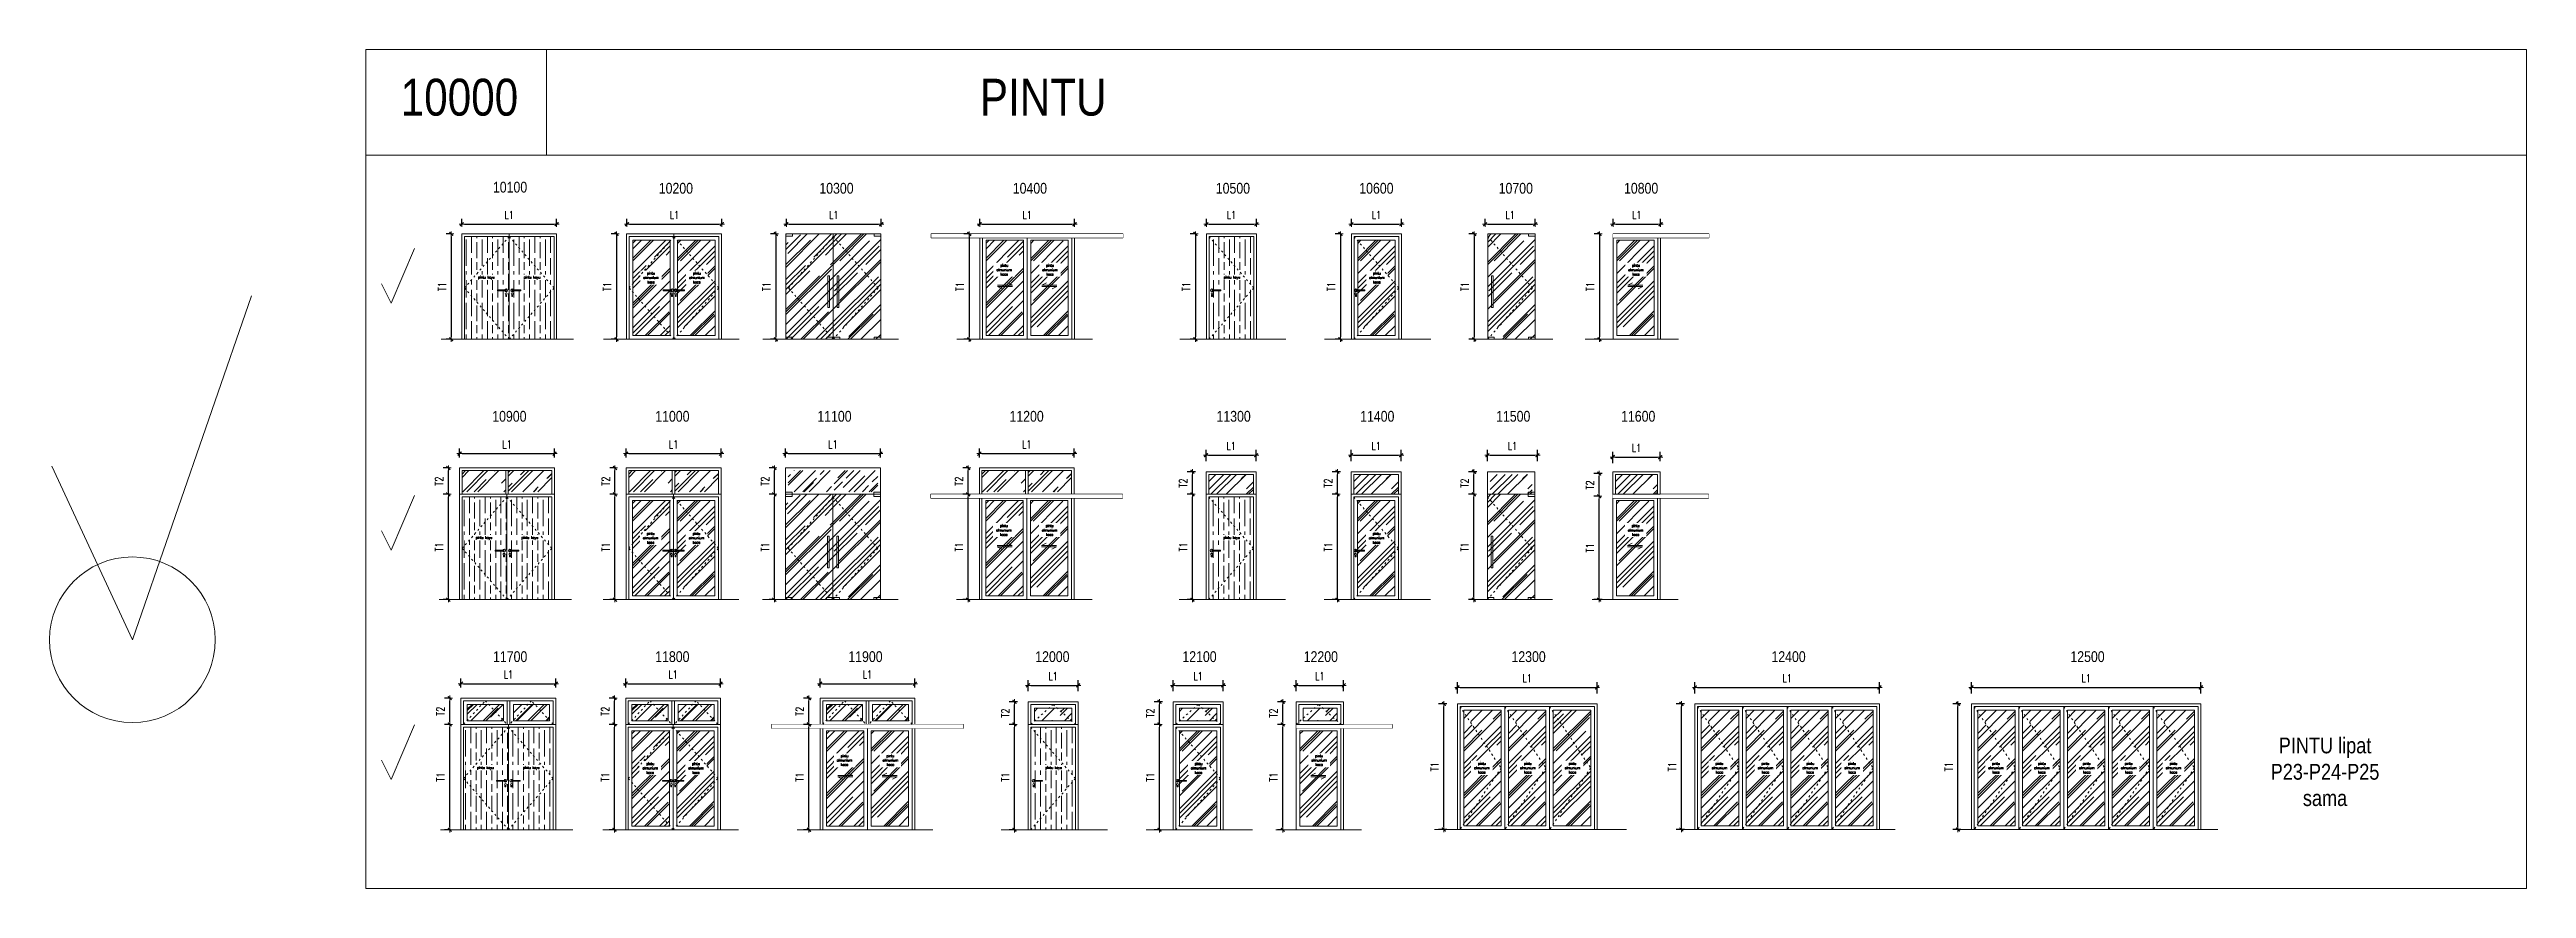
# Model space of a CAD drawing. Header units: centimetres. Extents: x 241563 to 294181, y -34797 to 61752.
# Drawn here: x 241729 to 288740, y 45823 to 61752 of the extents above; entities that cross this region are included whole.
import ezdxf

# ---------------------------------------------------------------- set-up
doc = ezdxf.new("R2010")
doc.units = ezdxf.units.CM
doc.header["$MEASUREMENT"] = 0
doc.set_wipeout_variables(frame=1)
doc.linetypes.add('ACAD_ISO03W100', pattern=[30, 12, -18])
doc.layers.add('0.00', color=130, linetype='Continuous', lineweight=0)
doc.layers.add('0.09', color=30, linetype='Continuous', lineweight=9)
doc.styles.add('51DIM', font='SIMPLEX.shx', dxfattribs={"width": 0.85})
doc.styles.add('ISO', font='ARIALN.TTF')
doc.styles.add('TEXT', font='simplex.shx', dxfattribs={"width": 0.75})
doc.dimstyles.new('D100B', dxfattribs={"dimscale": 100, "dimtxt": 1.5, "dimasz": 0.5, "dimexe": 1, "dimexo": 2, "dimgap": 1, "dimtad": 1, "dimdec": 0, "dimzin": 0, "dimdsep": 46, "dimtxsty": 'TEXT', "dimblk1": 'tick', "dimblk2": 'tick', "dimsah": 1, "dimcen": 0, "dimclre": 15, "dimadec": 0, "dimazin": 0, "dimtfac": 1, "dimtdec": 0, "dimtix": 1, "dimtmove": 2, "dimatfit": 3, "dimldrblk": 'tick', "dimfxl": 1, "dimtolj": 1, "dimtzin": 0, "dimarcsym": 0})
pattern_1 = [(90, (1339.4, 39292.12), (300, -2e-14), [500, -100]), (90, (1439.4, 39192.12), (300, -2e-14), [300, -75, 150, -75]), (90, (1539.4, 39042.12), (300, -2e-14), [500, -100])]
pattern_2 = [(45, (1857.37, 39292.12), (254.55844, 678.8225), [4500, -600, 1500, -300]), (45, (2033.44, 39680.32), (-494.26764, 70.0036), [900, -99, 1800, -225]), (45, (1783.12, 39578.5), (960.95812, 1245.21504), [2400, -420, 1200, -300])]
pattern_3 = [(45, (4881.9, 39292.12), (254.55844, 678.8225), [4500, -600, 1500, -300]), (45, (5057.97, 39680.32), (-494.26764, 70.0036), [900, -99, 1800, -225]), (45, (4807.66, 39578.5), (960.95812, 1245.21504), [2400, -420, 1200, -300])]
pattern_4 = [(45, (8560.57, 39292.12), (254.55844, 678.8225), [4500, -600, 1500, -300]), (45, (8736.64, 39680.32), (-494.26764, 70.0036), [900, -99, 1800, -225]), (45, (8486.32, 39578.5), (960.95812, 1245.21504), [2400, -420, 1200, -300])]
pattern_5 = [(90, (1297.06, 34349.05), (300, -2e-14), [500, -100]), (90, (1397.06, 34249.05), (300, -2e-14), [300, -75, 150, -75]), (90, (1497.06, 34099.05), (300, -2e-14), [500, -100])]
pattern_6 = [(45, (1850.83, 34349.05), (254.55844, 678.8225), [4500, -600, 1500, -300]), (45, (2026.9, 34737.25), (-494.26764, 70.0036), [900, -99, 1800, -225]), (45, (1776.58, 34635.43), (960.95812, 1245.21504), [2400, -420, 1200, -300])]
pattern_7 = [(45, (4875.36, 34349.05), (254.55844, 678.8225), [4500, -600, 1500, -300]), (45, (5051.43, 34737.25), (-494.26764, 70.0036), [900, -99, 1800, -225]), (45, (4801.12, 34635.43), (960.95812, 1245.21504), [2400, -420, 1200, -300])]
pattern_8 = [(45, (8554.03, 34349.05), (254.55844, 678.8225), [4500, -600, 1500, -300]), (45, (8730.1, 34737.25), (-494.26764, 70.0036), [900, -99, 1800, -225]), (45, (8479.78, 34635.43), (960.95812, 1245.21504), [2400, -420, 1200, -300])]
pattern_9 = [(45, (-38510.68, 20991.18), (254.55844, 678.8225), [4500, -600, 1500, -300]), (45, (-38334.6, 21379.4), (-494.26764, 70.00357), [900, -99, 1800, -225]), (45, (-38584.92, 21277.56), (960.95812, 1245.21504), [2400, -420, 1200, -300])]
pattern_10 = [(90, (1323.14, 29980.36), (300, -2e-14), [500, -100]), (90, (1423.14, 29880.36), (300, -2e-14), [300, -75, 150, -75]), (90, (1523.14, 29730.36), (300, -2e-14), [500, -100])]
pattern_11 = [(45, (1841.1, 29980.36), (254.55844, 678.8225), [4500, -600, 1500, -300]), (45, (2017.2, 30368.56), (-494.26764, 70.0036), [900, -99, 1800, -225]), (45, (1766.87, 30266.74), (960.95812, 1245.21504), [2400, -420, 1200, -300])]
pattern_12 = [(45, (5530.7, 29980.36), (254.55844, 678.8225), [4500, -600, 1500, -300]), (45, (5706.77, 30368.56), (-494.26764, 70.0036), [900, -99, 1800, -225]), (45, (5456.45, 30266.74), (960.95812, 1245.21504), [2400, -420, 1200, -300])]
pattern_13 = [(45, (-63713.97, 16622.5), (254.55844, 678.8225), [4500, -600, 1500, -300]), (45, (-63537.9, 17010.7), (-494.26764, 70.00357), [900, -99, 1800, -225]), (45, (-63788.21, 16908.87), (960.95812, 1245.21504), [2400, -420, 1200, -300])]
pattern_14 = [(45, (-60587.63, 16622.5), (254.55844, 678.8225), [4500, -600, 1500, -300]), (45, (-60411.56, 17010.7), (-494.26764, 70.00357), [900, -99, 1800, -225]), (45, (-60661.87, 16908.87), (960.95812, 1245.21504), [2400, -420, 1200, -300])]
pattern_15 = [(45, (-56898.05, 16622.5), (254.55844, 678.8225), [4500, -600, 1500, -300]), (45, (-56721.98, 17010.7), (-494.26764, 70.00357), [900, -99, 1800, -225]), (45, (-56972.3, 16908.87), (960.95812, 1245.21504), [2400, -420, 1200, -300])]
pattern_16 = [(45, (18476.77, 29985.1), (254.55844, 678.8225), [4500, -600, 1500, -300]), (45, (18652.84, 30373.3), (-494.26764, 70.0036), [900, -99, 1800, -225]), (45, (18402.52, 30271.5), (960.95812, 1245.21504), [2400, -420, 1200, -300])]

msp = doc.modelspace()

# ---------------------------------------------------------------- texts
at = {"layer": '0.00', "color": 40, "linetype": 'Continuous', "true_color": 0xf8d731, "width": 604.134, "attachment_point": 1, "style": 'ISO'}
for s, insert, char_height in [('10000', (248394.6, 61197.1), 700), ('PINTU', (259386.1, 61197.1), 700), ('10100', (250144.6, 59240.9), 204.1), ('10200', (253292.1, 59220.2), 204.1), ('10300', (256339.6, 59220.2), 204.1), ('10400', (260011, 59220.2), 204.1), ('10500', (263864.1, 59220.2), 204.1), ('10600', (266587.5, 59220.2), 204.1), ('10700', (269233, 59220.2), 204.1), ('10800', (271611.9, 59220.2), 204.1), ('10900', (250132, 54890.1), 204.1), ('11000', (253225.5, 54890.1), 204.1), ('11100', (256301.4, 54890.1), 204.1), ('11200', (259948.3, 54890.1), 204.1), ('11300', (263877.3, 54890.1), 204.1), ('11400', (266604, 54890.1), 204.1), ('11500', (269184.5, 54890.1), 204.1), ('11600', (271556.9, 54890.1), 204.1), ('11700', (250146.9, 50326.7), 204.1), ('11800', (253225, 50326.7), 204.1), ('11900', (256890.2, 50326.7), 204.1), ('12000', (260437.7, 50326.7), 204.1), ('12100', (263230, 50326.7), 204.1), ('12200', (265532.7, 50326.7), 204.1), ('12300', (269475.9, 50326.7), 204.1), ('12400', (274410, 50326.7), 204.1), ('12500', (280083.9, 50326.7), 204.1)]:
    msp.add_mtext(s, dxfattribs=dict(at, insert=insert, char_height=char_height))
at = {"layer": '0.00', "color": 40, "linetype": 'Continuous', "ltscale": 2, "true_color": 0xf8d731, "insert": (283517.2, 48688.9), "char_height": 300, "width": 2800.012, "attachment_point": 1, "style": 'ISO'}
msp.add_mtext('\\pxqc;PINTU lipat P23-P24-P25 sama', dxfattribs=at)

# ---------------------------------------------------------------- blocks, each defined once
blk = doc.blocks.new('tick')
for p, q in [((-1, 0), (1, 0)), ((0, 1), (0, -1))]:
    blk.add_line(p, q)
at = {"const_width": 0.5}
blk.add_lwpolyline([(-0.71, -0.71), (0.71, 0.71)], dxfattribs=at)
blk = doc.blocks.new('*D11')
at = {"layer": '0.00', "color": 15, "linetype": 'Continuous', "lineweight": -2, "ltscale": 2, "transparency": 16777216}
for p, q in [((249354, 58250), (249254, 58250)), ((249354, 56250), (249254, 56250))]:
    blk.add_line(p, q, dxfattribs=at)
at = {"layer": '0.00', "color": 0, "linetype": 'Continuous', "lineweight": -2, "ltscale": 2, "transparency": 16777216}
blk.add_line((249354, 58200), (249354, 56300), dxfattribs=at)
at = {"layer": 'Defpoints', "color": 0, "linetype": 'Continuous', "ltscale": 2, "transparency": 16777216}
for p in [(249554, 58250), (249354, 56250), (249554, 56250)]:
    blk.add_point(p, dxfattribs=at)
at = {"layer": '0.00', "color": 0, "linetype": 'Continuous', "lineweight": -2, "ltscale": 2, "transparency": 16777216, "xscale": 50, "yscale": 50, "zscale": 50}
for p, rotation in [((249354, 58250), 90), ((249354, 56250), 270)]:
    blk.add_blockref('tick', p, dxfattribs=dict(at, rotation=rotation))
at = {"layer": '0.00', "color": 0, "linetype": 'Continuous', "ltscale": 2, "transparency": 16777216, "insert": (249179, 57250), "char_height": 150, "attachment_point": 5, "rotation": 90, "style": 'TEXT'}
blk.add_mtext('\\A1;T1', dxfattribs=at)
blk = doc.blocks.new('*D12')
at = {"layer": '0.00', "color": 15, "linetype": 'Continuous', "lineweight": -2, "ltscale": 2, "transparency": 16777216}
for p, q in [((249554, 58450), (249554, 58535)), ((251354, 58450), (251354, 58535))]:
    blk.add_line(p, q, dxfattribs=at)
at = {"layer": '0.00', "color": 0, "linetype": 'Continuous', "lineweight": -2, "ltscale": 2, "transparency": 16777216}
blk.add_line((249604, 58435), (251304, 58435), dxfattribs=at)
at = {"layer": 'Defpoints', "color": 0, "linetype": 'Continuous', "ltscale": 2, "transparency": 16777216}
for p in [(251354, 58435), (249554, 58250), (251354, 58250)]:
    blk.add_point(p, dxfattribs=at)
at = {"layer": '0.00', "color": 0, "linetype": 'Continuous', "lineweight": -2, "ltscale": 2, "transparency": 16777216, "xscale": 50, "yscale": 50, "zscale": 50, "rotation": 180}
blk.add_blockref('tick', (249554, 58435), dxfattribs=at)
at = {"layer": '0.00', "color": 0, "linetype": 'Continuous', "lineweight": -2, "ltscale": 2, "transparency": 16777216, "xscale": 50, "yscale": 50, "zscale": 50}
blk.add_blockref('tick', (251354, 58435), dxfattribs=at)
at = {"layer": '0.00', "color": 0, "linetype": 'Continuous', "ltscale": 2, "transparency": 16777216, "insert": (250454, 58610), "char_height": 150, "attachment_point": 5, "style": 'TEXT'}
blk.add_mtext('\\A1;L1', dxfattribs=at)
blk = doc.blocks.new('*D14')
at = {"layer": '0.00', "color": 15, "linetype": 'Continuous', "lineweight": -2, "ltscale": 2, "transparency": 16777216}
for p, q in [((252489, 58250), (252389, 58250)), ((252489, 56250), (252389, 56250))]:
    blk.add_line(p, q, dxfattribs=at)
at = {"layer": '0.00', "color": 0, "linetype": 'Continuous', "lineweight": -2, "ltscale": 2, "transparency": 16777216}
blk.add_line((252489, 58200), (252489, 56300), dxfattribs=at)
at = {"layer": 'Defpoints', "color": 0, "linetype": 'Continuous', "ltscale": 2, "transparency": 16777216}
for p in [(252689, 58250), (252489, 56250), (252689, 56250)]:
    blk.add_point(p, dxfattribs=at)
at = {"layer": '0.00', "color": 0, "linetype": 'Continuous', "lineweight": -2, "ltscale": 2, "transparency": 16777216, "xscale": 50, "yscale": 50, "zscale": 50}
for p, rotation in [((252489, 58250), 90), ((252489, 56250), 270)]:
    blk.add_blockref('tick', p, dxfattribs=dict(at, rotation=rotation))
at = {"layer": '0.00', "color": 0, "linetype": 'Continuous', "ltscale": 2, "transparency": 16777216, "insert": (252314, 57250), "char_height": 150, "attachment_point": 5, "rotation": 90, "style": 'TEXT'}
blk.add_mtext('\\A1;T1', dxfattribs=at)
blk = doc.blocks.new('*D13')
at = {"layer": '0.00', "color": 15, "linetype": 'Continuous', "lineweight": -2, "ltscale": 2, "transparency": 16777216}
for p, q in [((252689, 58450), (252689, 58535)), ((254489, 58450), (254489, 58535))]:
    blk.add_line(p, q, dxfattribs=at)
at = {"layer": '0.00', "color": 0, "linetype": 'Continuous', "lineweight": -2, "ltscale": 2, "transparency": 16777216}
blk.add_line((252739, 58435), (254439, 58435), dxfattribs=at)
at = {"layer": 'Defpoints', "color": 0, "linetype": 'Continuous', "ltscale": 2, "transparency": 16777216}
for p in [(254489, 58435), (252689, 58250), (254489, 58250)]:
    blk.add_point(p, dxfattribs=at)
at = {"layer": '0.00', "color": 0, "linetype": 'Continuous', "lineweight": -2, "ltscale": 2, "transparency": 16777216, "xscale": 50, "yscale": 50, "zscale": 50, "rotation": 180}
blk.add_blockref('tick', (252689, 58435), dxfattribs=at)
at = {"layer": '0.00', "color": 0, "linetype": 'Continuous', "lineweight": -2, "ltscale": 2, "transparency": 16777216, "xscale": 50, "yscale": 50, "zscale": 50}
blk.add_blockref('tick', (254489, 58435), dxfattribs=at)
at = {"layer": '0.00', "color": 0, "linetype": 'Continuous', "ltscale": 2, "transparency": 16777216, "insert": (253589, 58610), "char_height": 150, "attachment_point": 5, "style": 'TEXT'}
blk.add_mtext('\\A1;L1', dxfattribs=at)
blk = doc.blocks.new('*D16')
at = {"layer": '0.00', "color": 15, "linetype": 'Continuous', "lineweight": -2, "ltscale": 2, "transparency": 16777216}
for p, q in [((255514, 58250), (255414, 58250)), ((255514, 56250), (255414, 56250))]:
    blk.add_line(p, q, dxfattribs=at)
at = {"layer": '0.00', "color": 0, "linetype": 'Continuous', "lineweight": -2, "ltscale": 2, "transparency": 16777216}
blk.add_line((255514, 58200), (255514, 56300), dxfattribs=at)
at = {"layer": 'Defpoints', "color": 0, "linetype": 'Continuous', "ltscale": 2, "transparency": 16777216}
for p in [(255714, 58250), (255514, 56250), (255714, 56250)]:
    blk.add_point(p, dxfattribs=at)
at = {"layer": '0.00', "color": 0, "linetype": 'Continuous', "lineweight": -2, "ltscale": 2, "transparency": 16777216, "xscale": 50, "yscale": 50, "zscale": 50}
for p, rotation in [((255514, 58250), 90), ((255514, 56250), 270)]:
    blk.add_blockref('tick', p, dxfattribs=dict(at, rotation=rotation))
at = {"layer": '0.00', "color": 0, "linetype": 'Continuous', "ltscale": 2, "transparency": 16777216, "insert": (255339, 57250), "char_height": 150, "attachment_point": 5, "rotation": 90, "style": 'TEXT'}
blk.add_mtext('\\A1;T1', dxfattribs=at)
blk = doc.blocks.new('*D15')
at = {"layer": '0.00', "color": 15, "linetype": 'Continuous', "lineweight": -2, "ltscale": 2, "transparency": 16777216}
for p, q in [((255714, 58450), (255714, 58535)), ((257514, 58450), (257514, 58535))]:
    blk.add_line(p, q, dxfattribs=at)
at = {"layer": '0.00', "color": 0, "linetype": 'Continuous', "lineweight": -2, "ltscale": 2, "transparency": 16777216}
blk.add_line((255764, 58435), (257464, 58435), dxfattribs=at)
at = {"layer": 'Defpoints', "color": 0, "linetype": 'Continuous', "ltscale": 2, "transparency": 16777216}
for p in [(257514, 58435), (255714, 58250), (257514, 58250)]:
    blk.add_point(p, dxfattribs=at)
at = {"layer": '0.00', "color": 0, "linetype": 'Continuous', "lineweight": -2, "ltscale": 2, "transparency": 16777216, "xscale": 50, "yscale": 50, "zscale": 50, "rotation": 180}
blk.add_blockref('tick', (255714, 58435), dxfattribs=at)
at = {"layer": '0.00', "color": 0, "linetype": 'Continuous', "lineweight": -2, "ltscale": 2, "transparency": 16777216, "xscale": 50, "yscale": 50, "zscale": 50}
blk.add_blockref('tick', (257514, 58435), dxfattribs=at)
at = {"layer": '0.00', "color": 0, "linetype": 'Continuous', "ltscale": 2, "transparency": 16777216, "insert": (256614, 58610), "char_height": 150, "attachment_point": 5, "style": 'TEXT'}
blk.add_mtext('\\A1;L1', dxfattribs=at)
blk = doc.blocks.new('*D18')
at = {"layer": '0.00', "color": 15, "linetype": 'Continuous', "lineweight": -2, "ltscale": 2, "transparency": 16777216}
for p, q in [((259183, 58250), (259083, 58250)), ((259183, 56250), (259083, 56250))]:
    blk.add_line(p, q, dxfattribs=at)
at = {"layer": '0.00', "color": 0, "linetype": 'Continuous', "lineweight": -2, "ltscale": 2, "transparency": 16777216}
blk.add_line((259183, 58200), (259183, 56300), dxfattribs=at)
at = {"layer": 'Defpoints', "color": 0, "linetype": 'Continuous', "ltscale": 2, "transparency": 16777216}
for p in [(259383, 58250), (259183, 56250), (259383, 56250)]:
    blk.add_point(p, dxfattribs=at)
at = {"layer": '0.00', "color": 0, "linetype": 'Continuous', "lineweight": -2, "ltscale": 2, "transparency": 16777216, "xscale": 50, "yscale": 50, "zscale": 50}
for p, rotation in [((259183, 58250), 90), ((259183, 56250), 270)]:
    blk.add_blockref('tick', p, dxfattribs=dict(at, rotation=rotation))
at = {"layer": '0.00', "color": 0, "linetype": 'Continuous', "ltscale": 2, "transparency": 16777216, "insert": (259008, 57250), "char_height": 150, "attachment_point": 5, "rotation": 90, "style": 'TEXT'}
blk.add_mtext('\\A1;T1', dxfattribs=at)
blk = doc.blocks.new('*D17')
at = {"layer": '0.00', "color": 15, "linetype": 'Continuous', "lineweight": -2, "ltscale": 2, "transparency": 16777216}
for p, q in [((259383, 58450), (259383, 58535)), ((261183, 58450), (261183, 58535))]:
    blk.add_line(p, q, dxfattribs=at)
at = {"layer": '0.00', "color": 0, "linetype": 'Continuous', "lineweight": -2, "ltscale": 2, "transparency": 16777216}
blk.add_line((259433, 58435), (261133, 58435), dxfattribs=at)
at = {"layer": 'Defpoints', "color": 0, "linetype": 'Continuous', "ltscale": 2, "transparency": 16777216}
for p in [(261183, 58435), (259383, 58250), (261183, 58250)]:
    blk.add_point(p, dxfattribs=at)
at = {"layer": '0.00', "color": 0, "linetype": 'Continuous', "lineweight": -2, "ltscale": 2, "transparency": 16777216, "xscale": 50, "yscale": 50, "zscale": 50, "rotation": 180}
blk.add_blockref('tick', (259383, 58435), dxfattribs=at)
at = {"layer": '0.00', "color": 0, "linetype": 'Continuous', "lineweight": -2, "ltscale": 2, "transparency": 16777216, "xscale": 50, "yscale": 50, "zscale": 50}
blk.add_blockref('tick', (261183, 58435), dxfattribs=at)
at = {"layer": '0.00', "color": 0, "linetype": 'Continuous', "ltscale": 2, "transparency": 16777216, "insert": (260283, 58610), "char_height": 150, "attachment_point": 5, "style": 'TEXT'}
blk.add_mtext('\\A1;L1', dxfattribs=at)
blk = doc.blocks.new('*D19')
at = {"layer": '0.00', "color": 15, "linetype": 'Continuous', "lineweight": -2, "ltscale": 2, "transparency": 16777216}
for p, q in [((263686, 58450), (263686, 58535)), ((264636, 58450), (264636, 58535))]:
    blk.add_line(p, q, dxfattribs=at)
at = {"layer": '0.00', "color": 0, "linetype": 'Continuous', "lineweight": -2, "ltscale": 2, "transparency": 16777216}
blk.add_line((263736, 58435), (264586, 58435), dxfattribs=at)
at = {"layer": 'Defpoints', "color": 0, "linetype": 'Continuous', "ltscale": 2, "transparency": 16777216}
for p in [(264636, 58435), (263686, 58250), (264636, 58250)]:
    blk.add_point(p, dxfattribs=at)
at = {"layer": '0.00', "color": 0, "linetype": 'Continuous', "lineweight": -2, "ltscale": 2, "transparency": 16777216, "xscale": 50, "yscale": 50, "zscale": 50, "rotation": 180}
blk.add_blockref('tick', (263686, 58435), dxfattribs=at)
at = {"layer": '0.00', "color": 0, "linetype": 'Continuous', "lineweight": -2, "ltscale": 2, "transparency": 16777216, "xscale": 50, "yscale": 50, "zscale": 50}
blk.add_blockref('tick', (264636, 58435), dxfattribs=at)
at = {"layer": '0.00', "color": 0, "linetype": 'Continuous', "ltscale": 2, "transparency": 16777216, "insert": (264161, 58610), "char_height": 150, "attachment_point": 5, "style": 'TEXT'}
blk.add_mtext('\\A1;L1', dxfattribs=at)
blk = doc.blocks.new('*D20')
at = {"layer": '0.00', "color": 15, "linetype": 'Continuous', "lineweight": -2, "ltscale": 2, "transparency": 16777216}
for p, q in [((263486, 58250), (263377, 58250)), ((263486, 56250), (263377, 56250))]:
    blk.add_line(p, q, dxfattribs=at)
at = {"layer": '0.00', "color": 0, "linetype": 'Continuous', "lineweight": -2, "ltscale": 2, "transparency": 16777216}
blk.add_line((263477, 58200), (263477, 56300), dxfattribs=at)
at = {"layer": 'Defpoints', "color": 0, "linetype": 'Continuous', "ltscale": 2, "transparency": 16777216}
for p in [(263686, 58250), (263477, 56250), (263686, 56250)]:
    blk.add_point(p, dxfattribs=at)
at = {"layer": '0.00', "color": 0, "linetype": 'Continuous', "lineweight": -2, "ltscale": 2, "transparency": 16777216, "xscale": 50, "yscale": 50, "zscale": 50}
for p, rotation in [((263477, 58250), 90), ((263477, 56250), 270)]:
    blk.add_blockref('tick', p, dxfattribs=dict(at, rotation=rotation))
at = {"layer": '0.00', "color": 0, "linetype": 'Continuous', "ltscale": 2, "transparency": 16777216, "insert": (263302, 57250), "char_height": 150, "attachment_point": 5, "rotation": 90, "style": 'TEXT'}
blk.add_mtext('\\A1;T1', dxfattribs=at)
blk = doc.blocks.new('*D22')
at = {"layer": '0.00', "color": 15, "linetype": 'Continuous', "lineweight": -2, "ltscale": 2, "transparency": 16777216}
for p, q in [((266438, 58450), (266438, 58535)), ((267388, 58450), (267388, 58535))]:
    blk.add_line(p, q, dxfattribs=at)
at = {"layer": '0.00', "color": 0, "linetype": 'Continuous', "lineweight": -2, "ltscale": 2, "transparency": 16777216}
blk.add_line((266488, 58435), (267338, 58435), dxfattribs=at)
at = {"layer": 'Defpoints', "color": 0, "linetype": 'Continuous', "ltscale": 2, "transparency": 16777216}
for p in [(267388, 58435), (266438, 58250), (267388, 58250)]:
    blk.add_point(p, dxfattribs=at)
at = {"layer": '0.00', "color": 0, "linetype": 'Continuous', "lineweight": -2, "ltscale": 2, "transparency": 16777216, "xscale": 50, "yscale": 50, "zscale": 50, "rotation": 180}
blk.add_blockref('tick', (266438, 58435), dxfattribs=at)
at = {"layer": '0.00', "color": 0, "linetype": 'Continuous', "lineweight": -2, "ltscale": 2, "transparency": 16777216, "xscale": 50, "yscale": 50, "zscale": 50}
blk.add_blockref('tick', (267388, 58435), dxfattribs=at)
at = {"layer": '0.00', "color": 0, "linetype": 'Continuous', "ltscale": 2, "transparency": 16777216, "insert": (266913, 58610), "char_height": 150, "attachment_point": 5, "style": 'TEXT'}
blk.add_mtext('\\A1;L1', dxfattribs=at)
blk = doc.blocks.new('*D21')
at = {"layer": '0.00', "color": 15, "linetype": 'Continuous', "lineweight": -2, "ltscale": 2, "transparency": 16777216}
for p, q in [((266238, 58250), (266129, 58250)), ((266238, 56250), (266129, 56250))]:
    blk.add_line(p, q, dxfattribs=at)
at = {"layer": '0.00', "color": 0, "linetype": 'Continuous', "lineweight": -2, "ltscale": 2, "transparency": 16777216}
blk.add_line((266229, 58200), (266229, 56300), dxfattribs=at)
at = {"layer": 'Defpoints', "color": 0, "linetype": 'Continuous', "ltscale": 2, "transparency": 16777216}
for p in [(266438, 58250), (266229, 56250), (266438, 56250)]:
    blk.add_point(p, dxfattribs=at)
at = {"layer": '0.00', "color": 0, "linetype": 'Continuous', "lineweight": -2, "ltscale": 2, "transparency": 16777216, "xscale": 50, "yscale": 50, "zscale": 50}
for p, rotation in [((266229, 58250), 90), ((266229, 56250), 270)]:
    blk.add_blockref('tick', p, dxfattribs=dict(at, rotation=rotation))
at = {"layer": '0.00', "color": 0, "linetype": 'Continuous', "ltscale": 2, "transparency": 16777216, "insert": (266054, 57250), "char_height": 150, "attachment_point": 5, "rotation": 90, "style": 'TEXT'}
blk.add_mtext('\\A1;T1', dxfattribs=at)
blk = doc.blocks.new('*D24')
at = {"layer": '0.00', "color": 15, "linetype": 'Continuous', "lineweight": -2, "ltscale": 2, "transparency": 16777216}
for p, q in [((268975, 58450), (268975, 58535)), ((269925, 58450), (269925, 58535))]:
    blk.add_line(p, q, dxfattribs=at)
at = {"layer": '0.00', "color": 0, "linetype": 'Continuous', "lineweight": -2, "ltscale": 2, "transparency": 16777216}
blk.add_line((269025, 58435), (269875, 58435), dxfattribs=at)
at = {"layer": 'Defpoints', "color": 0, "linetype": 'Continuous', "ltscale": 2, "transparency": 16777216}
for p in [(269925, 58435), (268975, 58250), (269925, 58250)]:
    blk.add_point(p, dxfattribs=at)
at = {"layer": '0.00', "color": 0, "linetype": 'Continuous', "lineweight": -2, "ltscale": 2, "transparency": 16777216, "xscale": 50, "yscale": 50, "zscale": 50, "rotation": 180}
blk.add_blockref('tick', (268975, 58435), dxfattribs=at)
at = {"layer": '0.00', "color": 0, "linetype": 'Continuous', "lineweight": -2, "ltscale": 2, "transparency": 16777216, "xscale": 50, "yscale": 50, "zscale": 50}
blk.add_blockref('tick', (269925, 58435), dxfattribs=at)
at = {"layer": '0.00', "color": 0, "linetype": 'Continuous', "ltscale": 2, "transparency": 16777216, "insert": (269450, 58610), "char_height": 150, "attachment_point": 5, "style": 'TEXT'}
blk.add_mtext('\\A1;L1', dxfattribs=at)
blk = doc.blocks.new('*D23')
at = {"layer": '0.00', "color": 15, "linetype": 'Continuous', "lineweight": -2, "ltscale": 2, "transparency": 16777216}
for p, q in [((268775, 58250), (268667, 58250)), ((268775, 56250), (268667, 56250))]:
    blk.add_line(p, q, dxfattribs=at)
at = {"layer": '0.00', "color": 0, "linetype": 'Continuous', "lineweight": -2, "ltscale": 2, "transparency": 16777216}
blk.add_line((268767, 58200), (268767, 56300), dxfattribs=at)
at = {"layer": 'Defpoints', "color": 0, "linetype": 'Continuous', "ltscale": 2, "transparency": 16777216}
for p in [(268975, 58250), (268767, 56250), (268975, 56250)]:
    blk.add_point(p, dxfattribs=at)
at = {"layer": '0.00', "color": 0, "linetype": 'Continuous', "lineweight": -2, "ltscale": 2, "transparency": 16777216, "xscale": 50, "yscale": 50, "zscale": 50}
for p, rotation in [((268767, 58250), 90), ((268767, 56250), 270)]:
    blk.add_blockref('tick', p, dxfattribs=dict(at, rotation=rotation))
at = {"layer": '0.00', "color": 0, "linetype": 'Continuous', "ltscale": 2, "transparency": 16777216, "insert": (268592, 57250), "char_height": 150, "attachment_point": 5, "rotation": 90, "style": 'TEXT'}
blk.add_mtext('\\A1;T1', dxfattribs=at)
blk = doc.blocks.new('*D26')
at = {"layer": '0.00', "color": 15, "linetype": 'Continuous', "lineweight": -2, "ltscale": 2, "transparency": 16777216}
for p, q in [((271405, 58450), (271405, 58535)), ((272305, 58450), (272305, 58535))]:
    blk.add_line(p, q, dxfattribs=at)
at = {"layer": '0.00', "color": 0, "linetype": 'Continuous', "lineweight": -2, "ltscale": 2, "transparency": 16777216}
blk.add_line((271455, 58435), (272255, 58435), dxfattribs=at)
at = {"layer": 'Defpoints', "color": 0, "linetype": 'Continuous', "ltscale": 2, "transparency": 16777216}
for p in [(272305, 58435), (271405, 58250), (272305, 58250)]:
    blk.add_point(p, dxfattribs=at)
at = {"layer": '0.00', "color": 0, "linetype": 'Continuous', "lineweight": -2, "ltscale": 2, "transparency": 16777216, "xscale": 50, "yscale": 50, "zscale": 50, "rotation": 180}
blk.add_blockref('tick', (271405, 58435), dxfattribs=at)
at = {"layer": '0.00', "color": 0, "linetype": 'Continuous', "lineweight": -2, "ltscale": 2, "transparency": 16777216, "xscale": 50, "yscale": 50, "zscale": 50}
blk.add_blockref('tick', (272305, 58435), dxfattribs=at)
at = {"layer": '0.00', "color": 0, "linetype": 'Continuous', "ltscale": 2, "transparency": 16777216, "insert": (271855, 58610), "char_height": 150, "attachment_point": 5, "style": 'TEXT'}
blk.add_mtext('\\A1;L1', dxfattribs=at)
blk = doc.blocks.new('*D25')
at = {"layer": '0.00', "color": 15, "linetype": 'Continuous', "lineweight": -2, "ltscale": 2, "transparency": 16777216}
for p, q in [((271155, 58250), (271046, 58250)), ((271155, 56250), (271046, 56250))]:
    blk.add_line(p, q, dxfattribs=at)
at = {"layer": '0.00', "color": 0, "linetype": 'Continuous', "lineweight": -2, "ltscale": 2, "transparency": 16777216}
blk.add_line((271146, 58200), (271146, 56300), dxfattribs=at)
at = {"layer": 'Defpoints', "color": 0, "linetype": 'Continuous', "ltscale": 2, "transparency": 16777216}
for p in [(271355, 58250), (271146, 56250), (271355, 56250)]:
    blk.add_point(p, dxfattribs=at)
at = {"layer": '0.00', "color": 0, "linetype": 'Continuous', "lineweight": -2, "ltscale": 2, "transparency": 16777216, "xscale": 50, "yscale": 50, "zscale": 50}
for p, rotation in [((271146, 58250), 90), ((271146, 56250), 270)]:
    blk.add_blockref('tick', p, dxfattribs=dict(at, rotation=rotation))
at = {"layer": '0.00', "color": 0, "linetype": 'Continuous', "ltscale": 2, "transparency": 16777216, "insert": (270971, 57250), "char_height": 150, "attachment_point": 5, "rotation": 90, "style": 'TEXT'}
blk.add_mtext('\\A1;T1', dxfattribs=at)
blk = doc.blocks.new('*D27')
at = {"layer": '0.00', "color": 15, "linetype": 'Continuous', "lineweight": -2, "ltscale": 2, "transparency": 16777216}
for p, q in [((249312, 53307), (249199, 53307)), ((249312, 51307), (249199, 51307))]:
    blk.add_line(p, q, dxfattribs=at)
at = {"layer": '0.00', "color": 0, "linetype": 'Continuous', "lineweight": -2, "ltscale": 2, "transparency": 16777216}
blk.add_line((249299, 51357), (249299, 53257), dxfattribs=at)
at = {"layer": 'Defpoints', "color": 0, "linetype": 'Continuous', "ltscale": 2, "transparency": 16777216}
for p in [(249299, 53307), (249512, 53307), (249512, 51307)]:
    blk.add_point(p, dxfattribs=at)
at = {"layer": '0.00', "color": 0, "linetype": 'Continuous', "lineweight": -2, "ltscale": 2, "transparency": 16777216, "xscale": 50, "yscale": 50, "zscale": 50}
for p, rotation in [((249299, 53307), 90), ((249299, 51307), 270)]:
    blk.add_blockref('tick', p, dxfattribs=dict(at, rotation=rotation))
at = {"layer": '0.00', "color": 0, "linetype": 'Continuous', "ltscale": 2, "transparency": 16777216, "insert": (249124, 52307), "char_height": 150, "attachment_point": 5, "rotation": 90, "style": 'TEXT'}
blk.add_mtext('\\A1;T1', dxfattribs=at)
blk = doc.blocks.new('*D28')
at = {"layer": '0.00', "color": 15, "linetype": 'Continuous', "lineweight": -2, "ltscale": 2, "transparency": 16777216}
for p, q in [((249312, 53807), (249199, 53807)), ((249312, 53307), (249199, 53307))]:
    blk.add_line(p, q, dxfattribs=at)
at = {"layer": '0.00', "color": 0, "linetype": 'Continuous', "lineweight": -2, "ltscale": 2, "transparency": 16777216}
blk.add_line((249299, 53357), (249299, 53757), dxfattribs=at)
at = {"layer": 'Defpoints', "color": 0, "linetype": 'Continuous', "ltscale": 2, "transparency": 16777216}
for p in [(249299, 53807), (249512, 53807), (249512, 53307)]:
    blk.add_point(p, dxfattribs=at)
at = {"layer": '0.00', "color": 0, "linetype": 'Continuous', "lineweight": -2, "ltscale": 2, "transparency": 16777216, "xscale": 50, "yscale": 50, "zscale": 50}
for p, rotation in [((249299, 53807), 90), ((249299, 53307), 270)]:
    blk.add_blockref('tick', p, dxfattribs=dict(at, rotation=rotation))
at = {"layer": '0.00', "color": 0, "linetype": 'Continuous', "ltscale": 2, "transparency": 16777216, "insert": (249124, 53557), "char_height": 150, "attachment_point": 5, "rotation": 90, "style": 'TEXT'}
blk.add_mtext('\\A1;T2', dxfattribs=at)
blk = doc.blocks.new('*D29')
at = {"layer": '0.00', "color": 15, "linetype": 'Continuous', "lineweight": -2, "ltscale": 2, "transparency": 16777216}
for p, q in [((249512, 54007), (249512, 54179)), ((251312, 54007), (251312, 54179))]:
    blk.add_line(p, q, dxfattribs=at)
at = {"layer": '0.00', "color": 0, "linetype": 'Continuous', "lineweight": -2, "ltscale": 2, "transparency": 16777216}
blk.add_line((249562, 54079), (251262, 54079), dxfattribs=at)
at = {"layer": 'Defpoints', "color": 0, "linetype": 'Continuous', "ltscale": 2, "transparency": 16777216}
for p in [(251312, 54079), (249512, 53807), (251312, 53807)]:
    blk.add_point(p, dxfattribs=at)
at = {"layer": '0.00', "color": 0, "linetype": 'Continuous', "lineweight": -2, "ltscale": 2, "transparency": 16777216, "xscale": 50, "yscale": 50, "zscale": 50, "rotation": 180}
blk.add_blockref('tick', (249512, 54079), dxfattribs=at)
at = {"layer": '0.00', "color": 0, "linetype": 'Continuous', "lineweight": -2, "ltscale": 2, "transparency": 16777216, "xscale": 50, "yscale": 50, "zscale": 50}
blk.add_blockref('tick', (251312, 54079), dxfattribs=at)
at = {"layer": '0.00', "color": 0, "linetype": 'Continuous', "ltscale": 2, "transparency": 16777216, "insert": (250412, 54254), "char_height": 150, "attachment_point": 5, "style": 'TEXT'}
blk.add_mtext('\\A1;L1', dxfattribs=at)
blk = doc.blocks.new('*D32')
at = {"layer": '0.00', "color": 15, "linetype": 'Continuous', "lineweight": -2, "ltscale": 2, "transparency": 16777216}
for p, q in [((252474, 53307), (252361, 53307)), ((252474, 51307), (252361, 51307))]:
    blk.add_line(p, q, dxfattribs=at)
at = {"layer": '0.00', "color": 0, "linetype": 'Continuous', "lineweight": -2, "ltscale": 2, "transparency": 16777216}
blk.add_line((252461, 51357), (252461, 53257), dxfattribs=at)
at = {"layer": 'Defpoints', "color": 0, "linetype": 'Continuous', "ltscale": 2, "transparency": 16777216}
for p in [(252461, 53307), (252674, 53307), (252674, 51307)]:
    blk.add_point(p, dxfattribs=at)
at = {"layer": '0.00', "color": 0, "linetype": 'Continuous', "lineweight": -2, "ltscale": 2, "transparency": 16777216, "xscale": 50, "yscale": 50, "zscale": 50}
for p, rotation in [((252461, 53307), 90), ((252461, 51307), 270)]:
    blk.add_blockref('tick', p, dxfattribs=dict(at, rotation=rotation))
at = {"layer": '0.00', "color": 0, "linetype": 'Continuous', "ltscale": 2, "transparency": 16777216, "insert": (252286, 52307), "char_height": 150, "attachment_point": 5, "rotation": 90, "style": 'TEXT'}
blk.add_mtext('\\A1;T1', dxfattribs=at)
blk = doc.blocks.new('*D30')
at = {"layer": '0.00', "color": 15, "linetype": 'Continuous', "lineweight": -2, "ltscale": 2, "transparency": 16777216}
for p, q in [((252474, 53807), (252361, 53807)), ((252474, 53307), (252361, 53307))]:
    blk.add_line(p, q, dxfattribs=at)
at = {"layer": '0.00', "color": 0, "linetype": 'Continuous', "lineweight": -2, "ltscale": 2, "transparency": 16777216}
blk.add_line((252461, 53357), (252461, 53757), dxfattribs=at)
at = {"layer": 'Defpoints', "color": 0, "linetype": 'Continuous', "ltscale": 2, "transparency": 16777216}
for p in [(252461, 53807), (252674, 53807), (252674, 53307)]:
    blk.add_point(p, dxfattribs=at)
at = {"layer": '0.00', "color": 0, "linetype": 'Continuous', "lineweight": -2, "ltscale": 2, "transparency": 16777216, "xscale": 50, "yscale": 50, "zscale": 50}
for p, rotation in [((252461, 53807), 90), ((252461, 53307), 270)]:
    blk.add_blockref('tick', p, dxfattribs=dict(at, rotation=rotation))
at = {"layer": '0.00', "color": 0, "linetype": 'Continuous', "ltscale": 2, "transparency": 16777216, "insert": (252286, 53557), "char_height": 150, "attachment_point": 5, "rotation": 90, "style": 'TEXT'}
blk.add_mtext('\\A1;T2', dxfattribs=at)
blk = doc.blocks.new('*D31')
at = {"layer": '0.00', "color": 15, "linetype": 'Continuous', "lineweight": -2, "ltscale": 2, "transparency": 16777216}
for p, q in [((252674, 54007), (252674, 54179)), ((254474, 54007), (254474, 54179))]:
    blk.add_line(p, q, dxfattribs=at)
at = {"layer": '0.00', "color": 0, "linetype": 'Continuous', "lineweight": -2, "ltscale": 2, "transparency": 16777216}
blk.add_line((252724, 54079), (254424, 54079), dxfattribs=at)
at = {"layer": 'Defpoints', "color": 0, "linetype": 'Continuous', "ltscale": 2, "transparency": 16777216}
for p in [(254474, 54079), (252674, 53807), (254474, 53807)]:
    blk.add_point(p, dxfattribs=at)
at = {"layer": '0.00', "color": 0, "linetype": 'Continuous', "lineweight": -2, "ltscale": 2, "transparency": 16777216, "xscale": 50, "yscale": 50, "zscale": 50, "rotation": 180}
blk.add_blockref('tick', (252674, 54079), dxfattribs=at)
at = {"layer": '0.00', "color": 0, "linetype": 'Continuous', "lineweight": -2, "ltscale": 2, "transparency": 16777216, "xscale": 50, "yscale": 50, "zscale": 50}
blk.add_blockref('tick', (254474, 54079), dxfattribs=at)
at = {"layer": '0.00', "color": 0, "linetype": 'Continuous', "ltscale": 2, "transparency": 16777216, "insert": (253574, 54254), "char_height": 150, "attachment_point": 5, "style": 'TEXT'}
blk.add_mtext('\\A1;L1', dxfattribs=at)
blk = doc.blocks.new('*D35')
at = {"layer": '0.00', "color": 15, "linetype": 'Continuous', "lineweight": -2, "ltscale": 2, "transparency": 16777216}
for p, q in [((255498, 53307), (255386, 53307)), ((255498, 51307), (255386, 51307))]:
    blk.add_line(p, q, dxfattribs=at)
at = {"layer": '0.00', "color": 0, "linetype": 'Continuous', "lineweight": -2, "ltscale": 2, "transparency": 16777216}
blk.add_line((255486, 51357), (255486, 53257), dxfattribs=at)
at = {"layer": 'Defpoints', "color": 0, "linetype": 'Continuous', "ltscale": 2, "transparency": 16777216}
for p in [(255486, 53307), (255698, 53307), (255698, 51307)]:
    blk.add_point(p, dxfattribs=at)
at = {"layer": '0.00', "color": 0, "linetype": 'Continuous', "lineweight": -2, "ltscale": 2, "transparency": 16777216, "xscale": 50, "yscale": 50, "zscale": 50}
for p, rotation in [((255486, 53307), 90), ((255486, 51307), 270)]:
    blk.add_blockref('tick', p, dxfattribs=dict(at, rotation=rotation))
at = {"layer": '0.00', "color": 0, "linetype": 'Continuous', "ltscale": 2, "transparency": 16777216, "insert": (255311, 52307), "char_height": 150, "attachment_point": 5, "rotation": 90, "style": 'TEXT'}
blk.add_mtext('\\A1;T1', dxfattribs=at)
blk = doc.blocks.new('*D33')
at = {"layer": '0.00', "color": 15, "linetype": 'Continuous', "lineweight": -2, "ltscale": 2, "transparency": 16777216}
for p, q in [((255498, 53807), (255386, 53807)), ((255498, 53307), (255386, 53307))]:
    blk.add_line(p, q, dxfattribs=at)
at = {"layer": '0.00', "color": 0, "linetype": 'Continuous', "lineweight": -2, "ltscale": 2, "transparency": 16777216}
blk.add_line((255486, 53357), (255486, 53757), dxfattribs=at)
at = {"layer": 'Defpoints', "color": 0, "linetype": 'Continuous', "ltscale": 2, "transparency": 16777216}
for p in [(255486, 53807), (255698, 53807), (255698, 53307)]:
    blk.add_point(p, dxfattribs=at)
at = {"layer": '0.00', "color": 0, "linetype": 'Continuous', "lineweight": -2, "ltscale": 2, "transparency": 16777216, "xscale": 50, "yscale": 50, "zscale": 50}
for p, rotation in [((255486, 53807), 90), ((255486, 53307), 270)]:
    blk.add_blockref('tick', p, dxfattribs=dict(at, rotation=rotation))
at = {"layer": '0.00', "color": 0, "linetype": 'Continuous', "ltscale": 2, "transparency": 16777216, "insert": (255311, 53557), "char_height": 150, "attachment_point": 5, "rotation": 90, "style": 'TEXT'}
blk.add_mtext('\\A1;T2', dxfattribs=at)
blk = doc.blocks.new('*D34')
at = {"layer": '0.00', "color": 15, "linetype": 'Continuous', "lineweight": -2, "ltscale": 2, "transparency": 16777216}
for p, q in [((255698, 54007), (255698, 54179)), ((257498, 54007), (257498, 54179))]:
    blk.add_line(p, q, dxfattribs=at)
at = {"layer": '0.00', "color": 0, "linetype": 'Continuous', "lineweight": -2, "ltscale": 2, "transparency": 16777216}
blk.add_line((255748, 54079), (257448, 54079), dxfattribs=at)
at = {"layer": 'Defpoints', "color": 0, "linetype": 'Continuous', "ltscale": 2, "transparency": 16777216}
for p in [(257498, 54079), (255698, 53807), (257498, 53807)]:
    blk.add_point(p, dxfattribs=at)
at = {"layer": '0.00', "color": 0, "linetype": 'Continuous', "lineweight": -2, "ltscale": 2, "transparency": 16777216, "xscale": 50, "yscale": 50, "zscale": 50, "rotation": 180}
blk.add_blockref('tick', (255698, 54079), dxfattribs=at)
at = {"layer": '0.00', "color": 0, "linetype": 'Continuous', "lineweight": -2, "ltscale": 2, "transparency": 16777216, "xscale": 50, "yscale": 50, "zscale": 50}
blk.add_blockref('tick', (257498, 54079), dxfattribs=at)
at = {"layer": '0.00', "color": 0, "linetype": 'Continuous', "ltscale": 2, "transparency": 16777216, "insert": (256598, 54254), "char_height": 150, "attachment_point": 5, "style": 'TEXT'}
blk.add_mtext('\\A1;L1', dxfattribs=at)
blk = doc.blocks.new('*D38')
at = {"layer": '0.00', "color": 15, "linetype": 'Continuous', "lineweight": -2, "ltscale": 2, "transparency": 16777216}
for p, q in [((259177, 53307), (259065, 53307)), ((259177, 51307), (259065, 51307))]:
    blk.add_line(p, q, dxfattribs=at)
at = {"layer": '0.00', "color": 0, "linetype": 'Continuous', "lineweight": -2, "ltscale": 2, "transparency": 16777216}
blk.add_line((259165, 51357), (259165, 53257), dxfattribs=at)
at = {"layer": 'Defpoints', "color": 0, "linetype": 'Continuous', "ltscale": 2, "transparency": 16777216}
for p in [(259165, 53307), (259377, 53307), (259377, 51307)]:
    blk.add_point(p, dxfattribs=at)
at = {"layer": '0.00', "color": 0, "linetype": 'Continuous', "lineweight": -2, "ltscale": 2, "transparency": 16777216, "xscale": 50, "yscale": 50, "zscale": 50}
for p, rotation in [((259165, 53307), 90), ((259165, 51307), 270)]:
    blk.add_blockref('tick', p, dxfattribs=dict(at, rotation=rotation))
at = {"layer": '0.00', "color": 0, "linetype": 'Continuous', "ltscale": 2, "transparency": 16777216, "insert": (258990, 52307), "char_height": 150, "attachment_point": 5, "rotation": 90, "style": 'TEXT'}
blk.add_mtext('\\A1;T1', dxfattribs=at)
blk = doc.blocks.new('*D36')
at = {"layer": '0.00', "color": 15, "linetype": 'Continuous', "lineweight": -2, "ltscale": 2, "transparency": 16777216}
for p, q in [((259177, 53807), (259065, 53807)), ((259177, 53307), (259065, 53307))]:
    blk.add_line(p, q, dxfattribs=at)
at = {"layer": '0.00', "color": 0, "linetype": 'Continuous', "lineweight": -2, "ltscale": 2, "transparency": 16777216}
blk.add_line((259165, 53357), (259165, 53757), dxfattribs=at)
at = {"layer": 'Defpoints', "color": 0, "linetype": 'Continuous', "ltscale": 2, "transparency": 16777216}
for p in [(259165, 53807), (259377, 53807), (259377, 53307)]:
    blk.add_point(p, dxfattribs=at)
at = {"layer": '0.00', "color": 0, "linetype": 'Continuous', "lineweight": -2, "ltscale": 2, "transparency": 16777216, "xscale": 50, "yscale": 50, "zscale": 50}
for p, rotation in [((259165, 53807), 90), ((259165, 53307), 270)]:
    blk.add_blockref('tick', p, dxfattribs=dict(at, rotation=rotation))
at = {"layer": '0.00', "color": 0, "linetype": 'Continuous', "ltscale": 2, "transparency": 16777216, "insert": (258990, 53557), "char_height": 150, "attachment_point": 5, "rotation": 90, "style": 'TEXT'}
blk.add_mtext('\\A1;T2', dxfattribs=at)
blk = doc.blocks.new('*D37')
at = {"layer": '0.00', "color": 15, "linetype": 'Continuous', "lineweight": -2, "ltscale": 2, "transparency": 16777216}
for p, q in [((259377, 54007), (259377, 54179)), ((261177, 54007), (261177, 54179))]:
    blk.add_line(p, q, dxfattribs=at)
at = {"layer": '0.00', "color": 0, "linetype": 'Continuous', "lineweight": -2, "ltscale": 2, "transparency": 16777216}
blk.add_line((259427, 54079), (261127, 54079), dxfattribs=at)
at = {"layer": 'Defpoints', "color": 0, "linetype": 'Continuous', "ltscale": 2, "transparency": 16777216}
for p in [(261177, 54079), (259377, 53807), (261177, 53807)]:
    blk.add_point(p, dxfattribs=at)
at = {"layer": '0.00', "color": 0, "linetype": 'Continuous', "lineweight": -2, "ltscale": 2, "transparency": 16777216, "xscale": 50, "yscale": 50, "zscale": 50, "rotation": 180}
blk.add_blockref('tick', (259377, 54079), dxfattribs=at)
at = {"layer": '0.00', "color": 0, "linetype": 'Continuous', "lineweight": -2, "ltscale": 2, "transparency": 16777216, "xscale": 50, "yscale": 50, "zscale": 50}
blk.add_blockref('tick', (261177, 54079), dxfattribs=at)
at = {"layer": '0.00', "color": 0, "linetype": 'Continuous', "ltscale": 2, "transparency": 16777216, "insert": (260277, 54254), "char_height": 150, "attachment_point": 5, "style": 'TEXT'}
blk.add_mtext('\\A1;L1', dxfattribs=at)
blk = doc.blocks.new('*D39')
at = {"layer": '0.00', "color": 15, "linetype": 'Continuous', "lineweight": -2, "ltscale": 2, "transparency": 16777216}
for p, q in [((263435, 53307), (263322, 53307)), ((263435, 51307), (263322, 51307))]:
    blk.add_line(p, q, dxfattribs=at)
at = {"layer": '0.00', "color": 0, "linetype": 'Continuous', "lineweight": -2, "ltscale": 2, "transparency": 16777216}
blk.add_line((263422, 51357), (263422, 53257), dxfattribs=at)
at = {"layer": 'Defpoints', "color": 0, "linetype": 'Continuous', "ltscale": 2, "transparency": 16777216}
for p in [(263422, 53307), (263635, 53307), (263635, 51307)]:
    blk.add_point(p, dxfattribs=at)
at = {"layer": '0.00', "color": 0, "linetype": 'Continuous', "lineweight": -2, "ltscale": 2, "transparency": 16777216, "xscale": 50, "yscale": 50, "zscale": 50}
for p, rotation in [((263422, 53307), 90), ((263422, 51307), 270)]:
    blk.add_blockref('tick', p, dxfattribs=dict(at, rotation=rotation))
at = {"layer": '0.00', "color": 0, "linetype": 'Continuous', "ltscale": 2, "transparency": 16777216, "insert": (263247, 52307), "char_height": 150, "attachment_point": 5, "rotation": 90, "style": 'TEXT'}
blk.add_mtext('\\A1;T1', dxfattribs=at)
blk = doc.blocks.new('*D40')
at = {"layer": '0.00', "color": 15, "linetype": 'Continuous', "lineweight": -2, "ltscale": 2, "transparency": 16777216}
for p, q in [((263479, 53735), (263322, 53735)), ((263435, 53307), (263322, 53307))]:
    blk.add_line(p, q, dxfattribs=at)
at = {"layer": '0.00', "color": 0, "linetype": 'Continuous', "lineweight": -2, "ltscale": 2, "transparency": 16777216}
blk.add_line((263422, 53357), (263422, 53685), dxfattribs=at)
at = {"layer": 'Defpoints', "color": 0, "linetype": 'Continuous', "ltscale": 2, "transparency": 16777216}
for p in [(263422, 53735), (263679, 53735), (263635, 53307)]:
    blk.add_point(p, dxfattribs=at)
at = {"layer": '0.00', "color": 0, "linetype": 'Continuous', "lineweight": -2, "ltscale": 2, "transparency": 16777216, "xscale": 50, "yscale": 50, "zscale": 50}
for p, rotation in [((263422, 53735), 90), ((263422, 53307), 270)]:
    blk.add_blockref('tick', p, dxfattribs=dict(at, rotation=rotation))
at = {"layer": '0.00', "color": 0, "linetype": 'Continuous', "ltscale": 2, "transparency": 16777216, "insert": (263247, 53521), "char_height": 150, "attachment_point": 5, "rotation": 90, "style": 'TEXT'}
blk.add_mtext('\\A1;T2', dxfattribs=at)
blk = doc.blocks.new('*D41')
at = {"layer": '0.00', "color": 15, "linetype": 'Continuous', "lineweight": -2, "ltscale": 2, "transparency": 16777216}
for p, q in [((263679, 53935), (263679, 54149)), ((264629, 53935), (264629, 54149))]:
    blk.add_line(p, q, dxfattribs=at)
at = {"layer": '0.00', "color": 0, "linetype": 'Continuous', "lineweight": -2, "ltscale": 2, "transparency": 16777216}
blk.add_line((263729, 54049), (264579, 54049), dxfattribs=at)
at = {"layer": 'Defpoints', "color": 0, "linetype": 'Continuous', "ltscale": 2, "transparency": 16777216}
for p in [(263679, 53735), (264629, 54049), (264629, 53735)]:
    blk.add_point(p, dxfattribs=at)
at = {"layer": '0.00', "color": 0, "linetype": 'Continuous', "lineweight": -2, "ltscale": 2, "transparency": 16777216, "xscale": 50, "yscale": 50, "zscale": 50, "rotation": 180}
blk.add_blockref('tick', (263679, 54049), dxfattribs=at)
at = {"layer": '0.00', "color": 0, "linetype": 'Continuous', "lineweight": -2, "ltscale": 2, "transparency": 16777216, "xscale": 50, "yscale": 50, "zscale": 50}
blk.add_blockref('tick', (264629, 54049), dxfattribs=at)
at = {"layer": '0.00', "color": 0, "linetype": 'Continuous', "ltscale": 2, "transparency": 16777216, "insert": (264154, 54224), "char_height": 150, "attachment_point": 5, "style": 'TEXT'}
blk.add_mtext('\\A1;L1', dxfattribs=at)
blk = doc.blocks.new('*D42')
at = {"layer": '0.00', "color": 15, "linetype": 'Continuous', "lineweight": -2, "ltscale": 2, "transparency": 16777216}
for p, q in [((266187, 53307), (266074, 53307)), ((266187, 51307), (266074, 51307))]:
    blk.add_line(p, q, dxfattribs=at)
at = {"layer": '0.00', "color": 0, "linetype": 'Continuous', "lineweight": -2, "ltscale": 2, "transparency": 16777216}
blk.add_line((266174, 51357), (266174, 53257), dxfattribs=at)
at = {"layer": 'Defpoints', "color": 0, "linetype": 'Continuous', "ltscale": 2, "transparency": 16777216}
for p in [(266174, 53307), (266387, 53307), (266387, 51307)]:
    blk.add_point(p, dxfattribs=at)
at = {"layer": '0.00', "color": 0, "linetype": 'Continuous', "lineweight": -2, "ltscale": 2, "transparency": 16777216, "xscale": 50, "yscale": 50, "zscale": 50}
for p, rotation in [((266174, 53307), 90), ((266174, 51307), 270)]:
    blk.add_blockref('tick', p, dxfattribs=dict(at, rotation=rotation))
at = {"layer": '0.00', "color": 0, "linetype": 'Continuous', "ltscale": 2, "transparency": 16777216, "insert": (265999, 52307), "char_height": 150, "attachment_point": 5, "rotation": 90, "style": 'TEXT'}
blk.add_mtext('\\A1;T1', dxfattribs=at)
blk = doc.blocks.new('*D43')
at = {"layer": '0.00', "color": 15, "linetype": 'Continuous', "lineweight": -2, "ltscale": 2, "transparency": 16777216}
for p, q in [((266231, 53735), (266074, 53735)), ((266187, 53307), (266074, 53307))]:
    blk.add_line(p, q, dxfattribs=at)
at = {"layer": '0.00', "color": 0, "linetype": 'Continuous', "lineweight": -2, "ltscale": 2, "transparency": 16777216}
blk.add_line((266174, 53357), (266174, 53685), dxfattribs=at)
at = {"layer": 'Defpoints', "color": 0, "linetype": 'Continuous', "ltscale": 2, "transparency": 16777216}
for p in [(266174, 53735), (266431, 53735), (266387, 53307)]:
    blk.add_point(p, dxfattribs=at)
at = {"layer": '0.00', "color": 0, "linetype": 'Continuous', "lineweight": -2, "ltscale": 2, "transparency": 16777216, "xscale": 50, "yscale": 50, "zscale": 50}
for p, rotation in [((266174, 53735), 90), ((266174, 53307), 270)]:
    blk.add_blockref('tick', p, dxfattribs=dict(at, rotation=rotation))
at = {"layer": '0.00', "color": 0, "linetype": 'Continuous', "ltscale": 2, "transparency": 16777216, "insert": (265999, 53521), "char_height": 150, "attachment_point": 5, "rotation": 90, "style": 'TEXT'}
blk.add_mtext('\\A1;T2', dxfattribs=at)
blk = doc.blocks.new('*D44')
at = {"layer": '0.00', "color": 15, "linetype": 'Continuous', "lineweight": -2, "ltscale": 2, "transparency": 16777216}
for p, q in [((266431, 53935), (266431, 54149)), ((267381, 53935), (267381, 54149))]:
    blk.add_line(p, q, dxfattribs=at)
at = {"layer": '0.00', "color": 0, "linetype": 'Continuous', "lineweight": -2, "ltscale": 2, "transparency": 16777216}
blk.add_line((266481, 54049), (267331, 54049), dxfattribs=at)
at = {"layer": 'Defpoints', "color": 0, "linetype": 'Continuous', "ltscale": 2, "transparency": 16777216}
for p in [(266431, 53735), (267381, 54049), (267381, 53735)]:
    blk.add_point(p, dxfattribs=at)
at = {"layer": '0.00', "color": 0, "linetype": 'Continuous', "lineweight": -2, "ltscale": 2, "transparency": 16777216, "xscale": 50, "yscale": 50, "zscale": 50, "rotation": 180}
blk.add_blockref('tick', (266431, 54049), dxfattribs=at)
at = {"layer": '0.00', "color": 0, "linetype": 'Continuous', "lineweight": -2, "ltscale": 2, "transparency": 16777216, "xscale": 50, "yscale": 50, "zscale": 50}
blk.add_blockref('tick', (267381, 54049), dxfattribs=at)
at = {"layer": '0.00', "color": 0, "linetype": 'Continuous', "ltscale": 2, "transparency": 16777216, "insert": (266906, 54224), "char_height": 150, "attachment_point": 5, "style": 'TEXT'}
blk.add_mtext('\\A1;L1', dxfattribs=at)
blk = doc.blocks.new('*D45')
at = {"layer": '0.00', "color": 15, "linetype": 'Continuous', "lineweight": -2, "ltscale": 2, "transparency": 16777216}
for p, q in [((268774, 53307), (268662, 53307)), ((268774, 51307), (268662, 51307))]:
    blk.add_line(p, q, dxfattribs=at)
at = {"layer": '0.00', "color": 0, "linetype": 'Continuous', "lineweight": -2, "ltscale": 2, "transparency": 16777216}
blk.add_line((268762, 51357), (268762, 53257), dxfattribs=at)
at = {"layer": 'Defpoints', "color": 0, "linetype": 'Continuous', "ltscale": 2, "transparency": 16777216}
for p in [(268762, 53307), (268974, 53307), (268974, 51307)]:
    blk.add_point(p, dxfattribs=at)
at = {"layer": '0.00', "color": 0, "linetype": 'Continuous', "lineweight": -2, "ltscale": 2, "transparency": 16777216, "xscale": 50, "yscale": 50, "zscale": 50}
for p, rotation in [((268762, 53307), 90), ((268762, 51307), 270)]:
    blk.add_blockref('tick', p, dxfattribs=dict(at, rotation=rotation))
at = {"layer": '0.00', "color": 0, "linetype": 'Continuous', "ltscale": 2, "transparency": 16777216, "insert": (268587, 52307), "char_height": 150, "attachment_point": 5, "rotation": 90, "style": 'TEXT'}
blk.add_mtext('\\A1;T1', dxfattribs=at)
blk = doc.blocks.new('*D46')
at = {"layer": '0.00', "color": 15, "linetype": 'Continuous', "lineweight": -2, "ltscale": 2, "transparency": 16777216}
for p, q in [((268819, 53735), (268662, 53735)), ((268774, 53307), (268662, 53307))]:
    blk.add_line(p, q, dxfattribs=at)
at = {"layer": '0.00', "color": 0, "linetype": 'Continuous', "lineweight": -2, "ltscale": 2, "transparency": 16777216}
blk.add_line((268762, 53357), (268762, 53685), dxfattribs=at)
at = {"layer": 'Defpoints', "color": 0, "linetype": 'Continuous', "ltscale": 2, "transparency": 16777216}
for p in [(268762, 53735), (269019, 53735), (268974, 53307)]:
    blk.add_point(p, dxfattribs=at)
at = {"layer": '0.00', "color": 0, "linetype": 'Continuous', "lineweight": -2, "ltscale": 2, "transparency": 16777216, "xscale": 50, "yscale": 50, "zscale": 50}
for p, rotation in [((268762, 53735), 90), ((268762, 53307), 270)]:
    blk.add_blockref('tick', p, dxfattribs=dict(at, rotation=rotation))
at = {"layer": '0.00', "color": 0, "linetype": 'Continuous', "ltscale": 2, "transparency": 16777216, "insert": (268587, 53521), "char_height": 150, "attachment_point": 5, "rotation": 90, "style": 'TEXT'}
blk.add_mtext('\\A1;T2', dxfattribs=at)
blk = doc.blocks.new('*D47')
at = {"layer": '0.00', "color": 15, "linetype": 'Continuous', "lineweight": -2, "ltscale": 2, "transparency": 16777216}
for p, q in [((269019, 53935), (269019, 54149)), ((269969, 53935), (269969, 54149))]:
    blk.add_line(p, q, dxfattribs=at)
at = {"layer": '0.00', "color": 0, "linetype": 'Continuous', "lineweight": -2, "ltscale": 2, "transparency": 16777216}
blk.add_line((269069, 54049), (269919, 54049), dxfattribs=at)
at = {"layer": 'Defpoints', "color": 0, "linetype": 'Continuous', "ltscale": 2, "transparency": 16777216}
for p in [(269019, 53735), (269969, 54049), (269969, 53735)]:
    blk.add_point(p, dxfattribs=at)
at = {"layer": '0.00', "color": 0, "linetype": 'Continuous', "lineweight": -2, "ltscale": 2, "transparency": 16777216, "xscale": 50, "yscale": 50, "zscale": 50, "rotation": 180}
blk.add_blockref('tick', (269019, 54049), dxfattribs=at)
at = {"layer": '0.00', "color": 0, "linetype": 'Continuous', "lineweight": -2, "ltscale": 2, "transparency": 16777216, "xscale": 50, "yscale": 50, "zscale": 50}
blk.add_blockref('tick', (269969, 54049), dxfattribs=at)
at = {"layer": '0.00', "color": 0, "linetype": 'Continuous', "ltscale": 2, "transparency": 16777216, "insert": (269494, 54224), "char_height": 150, "attachment_point": 5, "style": 'TEXT'}
blk.add_mtext('\\A1;L1', dxfattribs=at)
blk = doc.blocks.new('*D48')
at = {"layer": '0.00', "color": 15, "linetype": 'Continuous', "lineweight": -2, "ltscale": 2, "transparency": 16777216}
for p, q in [((271154, 53271), (271042, 53271)), ((271198, 51307), (271042, 51307))]:
    blk.add_line(p, q, dxfattribs=at)
at = {"layer": '0.00', "color": 0, "linetype": 'Continuous', "lineweight": -2, "ltscale": 2, "transparency": 16777216}
blk.add_line((271142, 51357), (271142, 53221), dxfattribs=at)
at = {"layer": 'Defpoints', "color": 0, "linetype": 'Continuous', "ltscale": 2, "transparency": 16777216}
for p in [(271142, 53271), (271354, 53271), (271398, 51307)]:
    blk.add_point(p, dxfattribs=at)
at = {"layer": '0.00', "color": 0, "linetype": 'Continuous', "lineweight": -2, "ltscale": 2, "transparency": 16777216, "xscale": 50, "yscale": 50, "zscale": 50}
for p, rotation in [((271142, 53271), 90), ((271142, 51307), 270)]:
    blk.add_blockref('tick', p, dxfattribs=dict(at, rotation=rotation))
at = {"layer": '0.00', "color": 0, "linetype": 'Continuous', "ltscale": 2, "transparency": 16777216, "insert": (270967, 52289), "char_height": 150, "attachment_point": 5, "rotation": 90, "style": 'TEXT'}
blk.add_mtext('\\A1;T1', dxfattribs=at)
blk = doc.blocks.new('*D49')
at = {"layer": '0.00', "color": 15, "linetype": 'Continuous', "lineweight": -2, "ltscale": 2, "transparency": 16777216}
for p, q in [((271198, 53700), (271042, 53700)), ((271154, 53271), (271042, 53271))]:
    blk.add_line(p, q, dxfattribs=at)
at = {"layer": '0.00', "color": 0, "linetype": 'Continuous', "lineweight": -2, "ltscale": 2, "transparency": 16777216}
blk.add_line((271142, 53321), (271142, 53650), dxfattribs=at)
at = {"layer": 'Defpoints', "color": 0, "linetype": 'Continuous', "ltscale": 2, "transparency": 16777216}
for p in [(271142, 53700), (271398, 53700), (271354, 53271)]:
    blk.add_point(p, dxfattribs=at)
at = {"layer": '0.00', "color": 0, "linetype": 'Continuous', "lineweight": -2, "ltscale": 2, "transparency": 16777216, "xscale": 50, "yscale": 50, "zscale": 50}
for p, rotation in [((271142, 53700), 90), ((271142, 53271), 270)]:
    blk.add_blockref('tick', p, dxfattribs=dict(at, rotation=rotation))
at = {"layer": '0.00', "color": 0, "linetype": 'Continuous', "ltscale": 2, "transparency": 16777216, "insert": (270967, 53485), "char_height": 150, "attachment_point": 5, "rotation": 90, "style": 'TEXT'}
blk.add_mtext('\\A1;T2', dxfattribs=at)
blk = doc.blocks.new('*D50')
at = {"layer": '0.00', "color": 15, "linetype": 'Continuous', "lineweight": -2, "ltscale": 2, "transparency": 16777216}
for p, q in [((271398, 53900), (271398, 54113)), ((272298, 53935), (272298, 54113))]:
    blk.add_line(p, q, dxfattribs=at)
at = {"layer": '0.00', "color": 0, "linetype": 'Continuous', "lineweight": -2, "ltscale": 2, "transparency": 16777216}
blk.add_line((271448, 54013), (272248, 54013), dxfattribs=at)
at = {"layer": 'Defpoints', "color": 0, "linetype": 'Continuous', "ltscale": 2, "transparency": 16777216}
for p in [(271398, 53700), (272298, 54013), (272298, 53735)]:
    blk.add_point(p, dxfattribs=at)
at = {"layer": '0.00', "color": 0, "linetype": 'Continuous', "lineweight": -2, "ltscale": 2, "transparency": 16777216, "xscale": 50, "yscale": 50, "zscale": 50, "rotation": 180}
blk.add_blockref('tick', (271398, 54013), dxfattribs=at)
at = {"layer": '0.00', "color": 0, "linetype": 'Continuous', "lineweight": -2, "ltscale": 2, "transparency": 16777216, "xscale": 50, "yscale": 50, "zscale": 50}
blk.add_blockref('tick', (272298, 54013), dxfattribs=at)
at = {"layer": '0.00', "color": 0, "linetype": 'Continuous', "ltscale": 2, "transparency": 16777216, "insert": (271848, 54188), "char_height": 150, "attachment_point": 5, "style": 'TEXT'}
blk.add_mtext('\\A1;L1', dxfattribs=at)
blk = doc.blocks.new('*D51')
at = {"layer": '0.00', "color": 15, "linetype": 'Continuous', "lineweight": -2, "ltscale": 2, "transparency": 16777216}
for p, q in [((249338, 48938), (249225, 48938)), ((249338, 46938), (249225, 46938))]:
    blk.add_line(p, q, dxfattribs=at)
at = {"layer": '0.00', "color": 0, "linetype": 'Continuous', "lineweight": -2, "ltscale": 2, "transparency": 16777216}
blk.add_line((249325, 46988), (249325, 48888), dxfattribs=at)
at = {"layer": 'Defpoints', "color": 0, "linetype": 'Continuous', "ltscale": 2, "transparency": 16777216}
for p in [(249325, 48938), (249538, 48938), (249538, 46938)]:
    blk.add_point(p, dxfattribs=at)
at = {"layer": '0.00', "color": 0, "linetype": 'Continuous', "lineweight": -2, "ltscale": 2, "transparency": 16777216, "xscale": 50, "yscale": 50, "zscale": 50}
for p, rotation in [((249325, 48938), 90), ((249325, 46938), 270)]:
    blk.add_blockref('tick', p, dxfattribs=dict(at, rotation=rotation))
at = {"layer": '0.00', "color": 0, "linetype": 'Continuous', "ltscale": 2, "transparency": 16777216, "insert": (249150, 47938), "char_height": 150, "attachment_point": 5, "rotation": 90, "style": 'TEXT'}
blk.add_mtext('\\A1;T1', dxfattribs=at)
blk = doc.blocks.new('*D52')
at = {"layer": '0.00', "color": 15, "linetype": 'Continuous', "lineweight": -2, "ltscale": 2, "transparency": 16777216}
for p, q in [((249338, 49438), (249225, 49438)), ((249338, 48938), (249225, 48938))]:
    blk.add_line(p, q, dxfattribs=at)
at = {"layer": '0.00', "color": 0, "linetype": 'Continuous', "lineweight": -2, "ltscale": 2, "transparency": 16777216}
blk.add_line((249325, 48988), (249325, 49388), dxfattribs=at)
at = {"layer": 'Defpoints', "color": 0, "linetype": 'Continuous', "ltscale": 2, "transparency": 16777216}
for p in [(249325, 49438), (249538, 49438), (249538, 48938)]:
    blk.add_point(p, dxfattribs=at)
at = {"layer": '0.00', "color": 0, "linetype": 'Continuous', "lineweight": -2, "ltscale": 2, "transparency": 16777216, "xscale": 50, "yscale": 50, "zscale": 50}
for p, rotation in [((249325, 49438), 90), ((249325, 48938), 270)]:
    blk.add_blockref('tick', p, dxfattribs=dict(at, rotation=rotation))
at = {"layer": '0.00', "color": 0, "linetype": 'Continuous', "ltscale": 2, "transparency": 16777216, "insert": (249150, 49188), "char_height": 150, "attachment_point": 5, "rotation": 90, "style": 'TEXT'}
blk.add_mtext('\\A1;T2', dxfattribs=at)
blk = doc.blocks.new('*D53')
at = {"layer": '0.00', "color": 15, "linetype": 'Continuous', "lineweight": -2, "ltscale": 2, "transparency": 16777216}
for p, q in [((249538, 49638), (249538, 49811)), ((251338, 49638), (251338, 49811))]:
    blk.add_line(p, q, dxfattribs=at)
at = {"layer": '0.00', "color": 0, "linetype": 'Continuous', "lineweight": -2, "ltscale": 2, "transparency": 16777216}
blk.add_line((249588, 49711), (251288, 49711), dxfattribs=at)
at = {"layer": 'Defpoints', "color": 0, "linetype": 'Continuous', "ltscale": 2, "transparency": 16777216}
for p in [(249538, 49438), (251338, 49711), (251338, 49438)]:
    blk.add_point(p, dxfattribs=at)
at = {"layer": '0.00', "color": 0, "linetype": 'Continuous', "lineweight": -2, "ltscale": 2, "transparency": 16777216, "xscale": 50, "yscale": 50, "zscale": 50, "rotation": 180}
blk.add_blockref('tick', (249538, 49711), dxfattribs=at)
at = {"layer": '0.00', "color": 0, "linetype": 'Continuous', "lineweight": -2, "ltscale": 2, "transparency": 16777216, "xscale": 50, "yscale": 50, "zscale": 50}
blk.add_blockref('tick', (251338, 49711), dxfattribs=at)
at = {"layer": '0.00', "color": 0, "linetype": 'Continuous', "ltscale": 2, "transparency": 16777216, "insert": (250438, 49886), "char_height": 150, "attachment_point": 5, "style": 'TEXT'}
blk.add_mtext('\\A1;L1', dxfattribs=at)
blk = doc.blocks.new('*D54')
at = {"layer": '0.00', "color": 15, "linetype": 'Continuous', "lineweight": -2, "ltscale": 2, "transparency": 16777216}
for p, q in [((252464, 48938), (252352, 48938)), ((252464, 46938), (252352, 46938))]:
    blk.add_line(p, q, dxfattribs=at)
at = {"layer": '0.00', "color": 0, "linetype": 'Continuous', "lineweight": -2, "ltscale": 2, "transparency": 16777216}
blk.add_line((252452, 46988), (252452, 48888), dxfattribs=at)
at = {"layer": 'Defpoints', "color": 0, "linetype": 'Continuous', "ltscale": 2, "transparency": 16777216}
for p in [(252452, 48938), (252664, 48938), (252664, 46938)]:
    blk.add_point(p, dxfattribs=at)
at = {"layer": '0.00', "color": 0, "linetype": 'Continuous', "lineweight": -2, "ltscale": 2, "transparency": 16777216, "xscale": 50, "yscale": 50, "zscale": 50}
for p, rotation in [((252452, 48938), 90), ((252452, 46938), 270)]:
    blk.add_blockref('tick', p, dxfattribs=dict(at, rotation=rotation))
at = {"layer": '0.00', "color": 0, "linetype": 'Continuous', "ltscale": 2, "transparency": 16777216, "insert": (252277, 47938), "char_height": 150, "attachment_point": 5, "rotation": 90, "style": 'TEXT'}
blk.add_mtext('\\A1;T1', dxfattribs=at)
blk = doc.blocks.new('*D55')
at = {"layer": '0.00', "color": 15, "linetype": 'Continuous', "lineweight": -2, "ltscale": 2, "transparency": 16777216}
for p, q in [((252464, 49438), (252352, 49438)), ((252464, 48938), (252352, 48938))]:
    blk.add_line(p, q, dxfattribs=at)
at = {"layer": '0.00', "color": 0, "linetype": 'Continuous', "lineweight": -2, "ltscale": 2, "transparency": 16777216}
blk.add_line((252452, 48988), (252452, 49388), dxfattribs=at)
at = {"layer": 'Defpoints', "color": 0, "linetype": 'Continuous', "ltscale": 2, "transparency": 16777216}
for p in [(252452, 49438), (252664, 49438), (252664, 48938)]:
    blk.add_point(p, dxfattribs=at)
at = {"layer": '0.00', "color": 0, "linetype": 'Continuous', "lineweight": -2, "ltscale": 2, "transparency": 16777216, "xscale": 50, "yscale": 50, "zscale": 50}
for p, rotation in [((252452, 49438), 90), ((252452, 48938), 270)]:
    blk.add_blockref('tick', p, dxfattribs=dict(at, rotation=rotation))
at = {"layer": '0.00', "color": 0, "linetype": 'Continuous', "ltscale": 2, "transparency": 16777216, "insert": (252277, 49188), "char_height": 150, "attachment_point": 5, "rotation": 90, "style": 'TEXT'}
blk.add_mtext('\\A1;T2', dxfattribs=at)
blk = doc.blocks.new('*D56')
at = {"layer": '0.00', "color": 15, "linetype": 'Continuous', "lineweight": -2, "ltscale": 2, "transparency": 16777216}
for p, q in [((252664, 49638), (252664, 49811)), ((254464, 49638), (254464, 49811))]:
    blk.add_line(p, q, dxfattribs=at)
at = {"layer": '0.00', "color": 0, "linetype": 'Continuous', "lineweight": -2, "ltscale": 2, "transparency": 16777216}
blk.add_line((252714, 49711), (254414, 49711), dxfattribs=at)
at = {"layer": 'Defpoints', "color": 0, "linetype": 'Continuous', "ltscale": 2, "transparency": 16777216}
for p in [(252664, 49438), (254464, 49711), (254464, 49438)]:
    blk.add_point(p, dxfattribs=at)
at = {"layer": '0.00', "color": 0, "linetype": 'Continuous', "lineweight": -2, "ltscale": 2, "transparency": 16777216, "xscale": 50, "yscale": 50, "zscale": 50, "rotation": 180}
blk.add_blockref('tick', (252664, 49711), dxfattribs=at)
at = {"layer": '0.00', "color": 0, "linetype": 'Continuous', "lineweight": -2, "ltscale": 2, "transparency": 16777216, "xscale": 50, "yscale": 50, "zscale": 50}
blk.add_blockref('tick', (254464, 49711), dxfattribs=at)
at = {"layer": '0.00', "color": 0, "linetype": 'Continuous', "ltscale": 2, "transparency": 16777216, "insert": (253564, 49886), "char_height": 150, "attachment_point": 5, "style": 'TEXT'}
blk.add_mtext('\\A1;L1', dxfattribs=at)
blk = doc.blocks.new('*D57')
at = {"layer": '0.00', "color": 15, "linetype": 'Continuous', "lineweight": -2, "ltscale": 2, "transparency": 16777216}
for p, q in [((256154, 48938), (256041, 48938)), ((256154, 46938), (256041, 46938))]:
    blk.add_line(p, q, dxfattribs=at)
at = {"layer": '0.00', "color": 0, "linetype": 'Continuous', "lineweight": -2, "ltscale": 2, "transparency": 16777216}
blk.add_line((256141, 46988), (256141, 48888), dxfattribs=at)
at = {"layer": 'Defpoints', "color": 0, "linetype": 'Continuous', "ltscale": 2, "transparency": 16777216}
for p in [(256141, 48938), (256354, 48938), (256354, 46938)]:
    blk.add_point(p, dxfattribs=at)
at = {"layer": '0.00', "color": 0, "linetype": 'Continuous', "lineweight": -2, "ltscale": 2, "transparency": 16777216, "xscale": 50, "yscale": 50, "zscale": 50}
for p, rotation in [((256141, 48938), 90), ((256141, 46938), 270)]:
    blk.add_blockref('tick', p, dxfattribs=dict(at, rotation=rotation))
at = {"layer": '0.00', "color": 0, "linetype": 'Continuous', "ltscale": 2, "transparency": 16777216, "insert": (255966, 47938), "char_height": 150, "attachment_point": 5, "rotation": 90, "style": 'TEXT'}
blk.add_mtext('\\A1;T1', dxfattribs=at)
blk = doc.blocks.new('*D58')
at = {"layer": '0.00', "color": 15, "linetype": 'Continuous', "lineweight": -2, "ltscale": 2, "transparency": 16777216}
for p, q in [((256154, 49438), (256041, 49438)), ((256154, 48938), (256041, 48938))]:
    blk.add_line(p, q, dxfattribs=at)
at = {"layer": '0.00', "color": 0, "linetype": 'Continuous', "lineweight": -2, "ltscale": 2, "transparency": 16777216}
blk.add_line((256141, 48988), (256141, 49388), dxfattribs=at)
at = {"layer": 'Defpoints', "color": 0, "linetype": 'Continuous', "ltscale": 2, "transparency": 16777216}
for p in [(256141, 49438), (256354, 49438), (256354, 48938)]:
    blk.add_point(p, dxfattribs=at)
at = {"layer": '0.00', "color": 0, "linetype": 'Continuous', "lineweight": -2, "ltscale": 2, "transparency": 16777216, "xscale": 50, "yscale": 50, "zscale": 50}
for p, rotation in [((256141, 49438), 90), ((256141, 48938), 270)]:
    blk.add_blockref('tick', p, dxfattribs=dict(at, rotation=rotation))
at = {"layer": '0.00', "color": 0, "linetype": 'Continuous', "ltscale": 2, "transparency": 16777216, "insert": (255966, 49188), "char_height": 150, "attachment_point": 5, "rotation": 90, "style": 'TEXT'}
blk.add_mtext('\\A1;T2', dxfattribs=at)
blk = doc.blocks.new('*D59')
at = {"layer": '0.00', "color": 15, "linetype": 'Continuous', "lineweight": -2, "ltscale": 2, "transparency": 16777216}
for p, q in [((256354, 49638), (256354, 49811)), ((258154, 49638), (258154, 49811))]:
    blk.add_line(p, q, dxfattribs=at)
at = {"layer": '0.00', "color": 0, "linetype": 'Continuous', "lineweight": -2, "ltscale": 2, "transparency": 16777216}
blk.add_line((256404, 49711), (258104, 49711), dxfattribs=at)
at = {"layer": 'Defpoints', "color": 0, "linetype": 'Continuous', "ltscale": 2, "transparency": 16777216}
for p in [(256354, 49438), (258154, 49711), (258154, 49438)]:
    blk.add_point(p, dxfattribs=at)
at = {"layer": '0.00', "color": 0, "linetype": 'Continuous', "lineweight": -2, "ltscale": 2, "transparency": 16777216, "xscale": 50, "yscale": 50, "zscale": 50, "rotation": 180}
blk.add_blockref('tick', (256354, 49711), dxfattribs=at)
at = {"layer": '0.00', "color": 0, "linetype": 'Continuous', "lineweight": -2, "ltscale": 2, "transparency": 16777216, "xscale": 50, "yscale": 50, "zscale": 50}
blk.add_blockref('tick', (258154, 49711), dxfattribs=at)
at = {"layer": '0.00', "color": 0, "linetype": 'Continuous', "ltscale": 2, "transparency": 16777216, "insert": (257254, 49886), "char_height": 150, "attachment_point": 5, "style": 'TEXT'}
blk.add_mtext('\\A1;L1', dxfattribs=at)
blk = doc.blocks.new('*D60')
at = {"layer": '0.00', "color": 15, "linetype": 'Continuous', "lineweight": -2, "ltscale": 2, "transparency": 16777216}
for p, q in [((260057, 48938), (259944, 48938)), ((260057, 46938), (259944, 46938))]:
    blk.add_line(p, q, dxfattribs=at)
at = {"layer": '0.00', "color": 0, "linetype": 'Continuous', "lineweight": -2, "ltscale": 2, "transparency": 16777216}
blk.add_line((260044, 46988), (260044, 48888), dxfattribs=at)
at = {"layer": 'Defpoints', "color": 0, "linetype": 'Continuous', "ltscale": 2, "transparency": 16777216}
for p in [(260044, 48938), (260257, 48938), (260257, 46938)]:
    blk.add_point(p, dxfattribs=at)
at = {"layer": '0.00', "color": 0, "linetype": 'Continuous', "lineweight": -2, "ltscale": 2, "transparency": 16777216, "xscale": 50, "yscale": 50, "zscale": 50}
for p, rotation in [((260044, 48938), 90), ((260044, 46938), 270)]:
    blk.add_blockref('tick', p, dxfattribs=dict(at, rotation=rotation))
at = {"layer": '0.00', "color": 0, "linetype": 'Continuous', "ltscale": 2, "transparency": 16777216, "insert": (259869, 47938), "char_height": 150, "attachment_point": 5, "rotation": 90, "style": 'TEXT'}
blk.add_mtext('\\A1;T1', dxfattribs=at)
blk = doc.blocks.new('*D61')
at = {"layer": '0.00', "color": 15, "linetype": 'Continuous', "lineweight": -2, "ltscale": 2, "transparency": 16777216}
for p, q in [((260101, 49367), (259944, 49367)), ((260057, 48938), (259944, 48938))]:
    blk.add_line(p, q, dxfattribs=at)
at = {"layer": '0.00', "color": 0, "linetype": 'Continuous', "lineweight": -2, "ltscale": 2, "transparency": 16777216}
blk.add_line((260044, 48988), (260044, 49317), dxfattribs=at)
at = {"layer": 'Defpoints', "color": 0, "linetype": 'Continuous', "ltscale": 2, "transparency": 16777216}
for p in [(260044, 49367), (260301, 49367), (260257, 48938)]:
    blk.add_point(p, dxfattribs=at)
at = {"layer": '0.00', "color": 0, "linetype": 'Continuous', "lineweight": -2, "ltscale": 2, "transparency": 16777216, "xscale": 50, "yscale": 50, "zscale": 50}
for p, rotation in [((260044, 49367), 90), ((260044, 48938), 270)]:
    blk.add_blockref('tick', p, dxfattribs=dict(at, rotation=rotation))
at = {"layer": '0.00', "color": 0, "linetype": 'Continuous', "ltscale": 2, "transparency": 16777216, "insert": (259869, 49153), "char_height": 150, "attachment_point": 5, "rotation": 90, "style": 'TEXT'}
blk.add_mtext('\\A1;T2', dxfattribs=at)
blk = doc.blocks.new('*D62')
at = {"layer": '0.00', "color": 15, "linetype": 'Continuous', "lineweight": -2, "ltscale": 2, "transparency": 16777216}
for p, q in [((260301, 49567), (260301, 49780)), ((261251, 49567), (261251, 49780))]:
    blk.add_line(p, q, dxfattribs=at)
at = {"layer": '0.00', "color": 0, "linetype": 'Continuous', "lineweight": -2, "ltscale": 2, "transparency": 16777216}
blk.add_line((260351, 49680), (261201, 49680), dxfattribs=at)
at = {"layer": 'Defpoints', "color": 0, "linetype": 'Continuous', "ltscale": 2, "transparency": 16777216}
for p in [(260301, 49367), (261251, 49680), (261251, 49367)]:
    blk.add_point(p, dxfattribs=at)
at = {"layer": '0.00', "color": 0, "linetype": 'Continuous', "lineweight": -2, "ltscale": 2, "transparency": 16777216, "xscale": 50, "yscale": 50, "zscale": 50, "rotation": 180}
blk.add_blockref('tick', (260301, 49680), dxfattribs=at)
at = {"layer": '0.00', "color": 0, "linetype": 'Continuous', "lineweight": -2, "ltscale": 2, "transparency": 16777216, "xscale": 50, "yscale": 50, "zscale": 50}
blk.add_blockref('tick', (261251, 49680), dxfattribs=at)
at = {"layer": '0.00', "color": 0, "linetype": 'Continuous', "ltscale": 2, "transparency": 16777216, "insert": (260776, 49855), "char_height": 150, "attachment_point": 5, "style": 'TEXT'}
blk.add_mtext('\\A1;L1', dxfattribs=at)
blk = doc.blocks.new('*D63')
at = {"layer": '0.00', "color": 15, "linetype": 'Continuous', "lineweight": -2, "ltscale": 2, "transparency": 16777216}
for p, q in [((262809, 48938), (262696, 48938)), ((262809, 46938), (262696, 46938))]:
    blk.add_line(p, q, dxfattribs=at)
at = {"layer": '0.00', "color": 0, "linetype": 'Continuous', "lineweight": -2, "ltscale": 2, "transparency": 16777216}
blk.add_line((262796, 46988), (262796, 48888), dxfattribs=at)
at = {"layer": 'Defpoints', "color": 0, "linetype": 'Continuous', "ltscale": 2, "transparency": 16777216}
for p in [(262796, 48938), (263009, 48938), (263009, 46938)]:
    blk.add_point(p, dxfattribs=at)
at = {"layer": '0.00', "color": 0, "linetype": 'Continuous', "lineweight": -2, "ltscale": 2, "transparency": 16777216, "xscale": 50, "yscale": 50, "zscale": 50}
for p, rotation in [((262796, 48938), 90), ((262796, 46938), 270)]:
    blk.add_blockref('tick', p, dxfattribs=dict(at, rotation=rotation))
at = {"layer": '0.00', "color": 0, "linetype": 'Continuous', "ltscale": 2, "transparency": 16777216, "insert": (262621, 47938), "char_height": 150, "attachment_point": 5, "rotation": 90, "style": 'TEXT'}
blk.add_mtext('\\A1;T1', dxfattribs=at)
blk = doc.blocks.new('*D64')
at = {"layer": '0.00', "color": 15, "linetype": 'Continuous', "lineweight": -2, "ltscale": 2, "transparency": 16777216}
for p, q in [((262853, 49367), (262696, 49367)), ((262809, 48938), (262696, 48938))]:
    blk.add_line(p, q, dxfattribs=at)
at = {"layer": '0.00', "color": 0, "linetype": 'Continuous', "lineweight": -2, "ltscale": 2, "transparency": 16777216}
blk.add_line((262796, 48988), (262796, 49317), dxfattribs=at)
at = {"layer": 'Defpoints', "color": 0, "linetype": 'Continuous', "ltscale": 2, "transparency": 16777216}
for p in [(262796, 49367), (263053, 49367), (263009, 48938)]:
    blk.add_point(p, dxfattribs=at)
at = {"layer": '0.00', "color": 0, "linetype": 'Continuous', "lineweight": -2, "ltscale": 2, "transparency": 16777216, "xscale": 50, "yscale": 50, "zscale": 50}
for p, rotation in [((262796, 49367), 90), ((262796, 48938), 270)]:
    blk.add_blockref('tick', p, dxfattribs=dict(at, rotation=rotation))
at = {"layer": '0.00', "color": 0, "linetype": 'Continuous', "ltscale": 2, "transparency": 16777216, "insert": (262621, 49153), "char_height": 150, "attachment_point": 5, "rotation": 90, "style": 'TEXT'}
blk.add_mtext('\\A1;T2', dxfattribs=at)
blk = doc.blocks.new('*D65')
at = {"layer": '0.00', "color": 15, "linetype": 'Continuous', "lineweight": -2, "ltscale": 2, "transparency": 16777216}
for p, q in [((263053, 49567), (263053, 49780)), ((264003, 49567), (264003, 49780))]:
    blk.add_line(p, q, dxfattribs=at)
at = {"layer": '0.00', "color": 0, "linetype": 'Continuous', "lineweight": -2, "ltscale": 2, "transparency": 16777216}
blk.add_line((263103, 49680), (263953, 49680), dxfattribs=at)
at = {"layer": 'Defpoints', "color": 0, "linetype": 'Continuous', "ltscale": 2, "transparency": 16777216}
for p in [(263053, 49367), (264003, 49680), (264003, 49367)]:
    blk.add_point(p, dxfattribs=at)
at = {"layer": '0.00', "color": 0, "linetype": 'Continuous', "lineweight": -2, "ltscale": 2, "transparency": 16777216, "xscale": 50, "yscale": 50, "zscale": 50, "rotation": 180}
blk.add_blockref('tick', (263053, 49680), dxfattribs=at)
at = {"layer": '0.00', "color": 0, "linetype": 'Continuous', "lineweight": -2, "ltscale": 2, "transparency": 16777216, "xscale": 50, "yscale": 50, "zscale": 50}
blk.add_blockref('tick', (264003, 49680), dxfattribs=at)
at = {"layer": '0.00', "color": 0, "linetype": 'Continuous', "ltscale": 2, "transparency": 16777216, "insert": (263528, 49855), "char_height": 150, "attachment_point": 5, "style": 'TEXT'}
blk.add_mtext('\\A1;L1', dxfattribs=at)
blk = doc.blocks.new('*D66')
at = {"layer": '0.00', "color": 15, "linetype": 'Continuous', "lineweight": -2, "ltscale": 2, "transparency": 16777216}
for p, q in [((265146, 48938), (265034, 48938)), ((265146, 46938), (265034, 46938))]:
    blk.add_line(p, q, dxfattribs=at)
at = {"layer": '0.00', "color": 0, "linetype": 'Continuous', "lineweight": -2, "ltscale": 2, "transparency": 16777216}
blk.add_line((265134, 46988), (265134, 48888), dxfattribs=at)
at = {"layer": 'Defpoints', "color": 0, "linetype": 'Continuous', "ltscale": 2, "transparency": 16777216}
for p in [(265134, 48938), (265346, 48938), (265346, 46938)]:
    blk.add_point(p, dxfattribs=at)
at = {"layer": '0.00', "color": 0, "linetype": 'Continuous', "lineweight": -2, "ltscale": 2, "transparency": 16777216, "xscale": 50, "yscale": 50, "zscale": 50}
for p, rotation in [((265134, 48938), 90), ((265134, 46938), 270)]:
    blk.add_blockref('tick', p, dxfattribs=dict(at, rotation=rotation))
at = {"layer": '0.00', "color": 0, "linetype": 'Continuous', "ltscale": 2, "transparency": 16777216, "insert": (264959, 47938), "char_height": 150, "attachment_point": 5, "rotation": 90, "style": 'TEXT'}
blk.add_mtext('\\A1;T1', dxfattribs=at)
blk = doc.blocks.new('*D67')
at = {"layer": '0.00', "color": 15, "linetype": 'Continuous', "lineweight": -2, "ltscale": 2, "transparency": 16777216}
for p, q in [((265190, 49367), (265034, 49367)), ((265146, 48938), (265034, 48938))]:
    blk.add_line(p, q, dxfattribs=at)
at = {"layer": '0.00', "color": 0, "linetype": 'Continuous', "lineweight": -2, "ltscale": 2, "transparency": 16777216}
blk.add_line((265134, 48988), (265134, 49317), dxfattribs=at)
at = {"layer": 'Defpoints', "color": 0, "linetype": 'Continuous', "ltscale": 2, "transparency": 16777216}
for p in [(265134, 49367), (265390, 49367), (265346, 48938)]:
    blk.add_point(p, dxfattribs=at)
at = {"layer": '0.00', "color": 0, "linetype": 'Continuous', "lineweight": -2, "ltscale": 2, "transparency": 16777216, "xscale": 50, "yscale": 50, "zscale": 50}
for p, rotation in [((265134, 49367), 90), ((265134, 48938), 270)]:
    blk.add_blockref('tick', p, dxfattribs=dict(at, rotation=rotation))
at = {"layer": '0.00', "color": 0, "linetype": 'Continuous', "ltscale": 2, "transparency": 16777216, "insert": (264959, 49153), "char_height": 150, "attachment_point": 5, "rotation": 90, "style": 'TEXT'}
blk.add_mtext('\\A1;T2', dxfattribs=at)
blk = doc.blocks.new('*D68')
at = {"layer": '0.00', "color": 15, "linetype": 'Continuous', "lineweight": -2, "ltscale": 2, "transparency": 16777216}
for p, q in [((265390, 49567), (265390, 49780)), ((266290, 49567), (266290, 49780))]:
    blk.add_line(p, q, dxfattribs=at)
at = {"layer": '0.00', "color": 0, "linetype": 'Continuous', "lineweight": -2, "ltscale": 2, "transparency": 16777216}
blk.add_line((265440, 49680), (266240, 49680), dxfattribs=at)
at = {"layer": 'Defpoints', "color": 0, "linetype": 'Continuous', "ltscale": 2, "transparency": 16777216}
for p in [(265390, 49367), (266290, 49680), (266290, 49367)]:
    blk.add_point(p, dxfattribs=at)
at = {"layer": '0.00', "color": 0, "linetype": 'Continuous', "lineweight": -2, "ltscale": 2, "transparency": 16777216, "xscale": 50, "yscale": 50, "zscale": 50, "rotation": 180}
blk.add_blockref('tick', (265390, 49680), dxfattribs=at)
at = {"layer": '0.00', "color": 0, "linetype": 'Continuous', "lineweight": -2, "ltscale": 2, "transparency": 16777216, "xscale": 50, "yscale": 50, "zscale": 50}
blk.add_blockref('tick', (266290, 49680), dxfattribs=at)
at = {"layer": '0.00', "color": 0, "linetype": 'Continuous', "ltscale": 2, "transparency": 16777216, "insert": (265840, 49855), "char_height": 150, "attachment_point": 5, "style": 'TEXT'}
blk.add_mtext('\\A1;L1', dxfattribs=at)
blk = doc.blocks.new('*D69')
at = {"layer": '0.00', "color": 15, "linetype": 'Continuous', "lineweight": -2, "ltscale": 2, "transparency": 16777216}
for p, q in [((268250, 49327), (268093, 49327)), ((268250, 46943), (268093, 46943))]:
    blk.add_line(p, q, dxfattribs=at)
at = {"layer": '0.00', "color": 0, "linetype": 'Continuous', "lineweight": -2, "ltscale": 2, "transparency": 16777216}
blk.add_line((268193, 46993), (268193, 49277), dxfattribs=at)
at = {"layer": 'Defpoints', "color": 0, "linetype": 'Continuous', "ltscale": 2, "transparency": 16777216}
for p in [(268193, 49327), (268450, 49327), (268450, 46943)]:
    blk.add_point(p, dxfattribs=at)
at = {"layer": '0.00', "color": 0, "linetype": 'Continuous', "lineweight": -2, "ltscale": 2, "transparency": 16777216, "xscale": 50, "yscale": 50, "zscale": 50}
for p, rotation in [((268193, 49327), 90), ((268193, 46943), 270)]:
    blk.add_blockref('tick', p, dxfattribs=dict(at, rotation=rotation))
at = {"layer": '0.00', "color": 0, "linetype": 'Continuous', "ltscale": 2, "transparency": 16777216, "insert": (268018, 48135), "char_height": 150, "attachment_point": 5, "rotation": 90, "style": 'TEXT'}
blk.add_mtext('\\A1;T1', dxfattribs=at)
blk = doc.blocks.new('*D70')
at = {"layer": '0.00', "color": 15, "linetype": 'Continuous', "lineweight": -2, "ltscale": 2, "transparency": 16777216}
for p, q in [((268450, 49527), (268450, 49741)), ((271100, 49527), (271100, 49741))]:
    blk.add_line(p, q, dxfattribs=at)
at = {"layer": '0.00', "color": 0, "linetype": 'Continuous', "lineweight": -2, "ltscale": 2, "transparency": 16777216}
blk.add_line((268500, 49641), (271050, 49641), dxfattribs=at)
at = {"layer": 'Defpoints', "color": 0, "linetype": 'Continuous', "ltscale": 2, "transparency": 16777216}
for p in [(271100, 49641), (268450, 49327), (271100, 49327)]:
    blk.add_point(p, dxfattribs=at)
at = {"layer": '0.00', "color": 0, "linetype": 'Continuous', "lineweight": -2, "ltscale": 2, "transparency": 16777216, "xscale": 50, "yscale": 50, "zscale": 50, "rotation": 180}
blk.add_blockref('tick', (268450, 49641), dxfattribs=at)
at = {"layer": '0.00', "color": 0, "linetype": 'Continuous', "lineweight": -2, "ltscale": 2, "transparency": 16777216, "xscale": 50, "yscale": 50, "zscale": 50}
blk.add_blockref('tick', (271100, 49641), dxfattribs=at)
at = {"layer": '0.00', "color": 0, "linetype": 'Continuous', "ltscale": 2, "transparency": 16777216, "insert": (269775, 49816), "char_height": 150, "attachment_point": 5, "style": 'TEXT'}
blk.add_mtext('\\A1;L1', dxfattribs=at)
blk = doc.blocks.new('*D172')
at = {"layer": '0.00', "color": 15, "linetype": 'Continuous', "lineweight": -2, "ltscale": 2, "transparency": 16777216}
for p, q in [((272759, 49327), (272602, 49327)), ((272759, 46943), (272602, 46943))]:
    blk.add_line(p, q, dxfattribs=at)
at = {"layer": '0.00', "color": 0, "linetype": 'Continuous', "lineweight": -2, "ltscale": 2, "transparency": 16777216}
blk.add_line((272702, 46993), (272702, 49277), dxfattribs=at)
at = {"layer": 'Defpoints', "color": 0, "linetype": 'Continuous', "ltscale": 2, "transparency": 16777216}
for p in [(272702, 49327), (272959, 49327), (272959, 46943)]:
    blk.add_point(p, dxfattribs=at)
at = {"layer": '0.00', "color": 0, "linetype": 'Continuous', "lineweight": -2, "ltscale": 2, "transparency": 16777216, "xscale": 50, "yscale": 50, "zscale": 50}
for p, rotation in [((272702, 49327), 90), ((272702, 46943), 270)]:
    blk.add_blockref('tick', p, dxfattribs=dict(at, rotation=rotation))
at = {"layer": '0.00', "color": 0, "linetype": 'Continuous', "ltscale": 2, "transparency": 16777216, "insert": (272527, 48135), "char_height": 150, "attachment_point": 5, "rotation": 90, "style": 'TEXT'}
blk.add_mtext('\\A1;T1', dxfattribs=at)
blk = doc.blocks.new('*D173')
at = {"layer": '0.00', "color": 15, "linetype": 'Continuous', "lineweight": -2, "ltscale": 2, "transparency": 16777216}
for p, q in [((272959, 49527), (272959, 49741)), ((276459, 49527), (276459, 49741))]:
    blk.add_line(p, q, dxfattribs=at)
at = {"layer": '0.00', "color": 0, "linetype": 'Continuous', "lineweight": -2, "ltscale": 2, "transparency": 16777216}
blk.add_line((273009, 49641), (276409, 49641), dxfattribs=at)
at = {"layer": 'Defpoints', "color": 0, "linetype": 'Continuous', "ltscale": 2, "transparency": 16777216}
for p in [(276459, 49641), (272959, 49327), (276459, 49327)]:
    blk.add_point(p, dxfattribs=at)
at = {"layer": '0.00', "color": 0, "linetype": 'Continuous', "lineweight": -2, "ltscale": 2, "transparency": 16777216, "xscale": 50, "yscale": 50, "zscale": 50, "rotation": 180}
blk.add_blockref('tick', (272959, 49641), dxfattribs=at)
at = {"layer": '0.00', "color": 0, "linetype": 'Continuous', "lineweight": -2, "ltscale": 2, "transparency": 16777216, "xscale": 50, "yscale": 50, "zscale": 50}
blk.add_blockref('tick', (276459, 49641), dxfattribs=at)
at = {"layer": '0.00', "color": 0, "linetype": 'Continuous', "ltscale": 2, "transparency": 16777216, "insert": (274709, 49816), "char_height": 150, "attachment_point": 5, "style": 'TEXT'}
blk.add_mtext('\\A1;L1', dxfattribs=at)
blk = doc.blocks.new('*D174')
at = {"layer": '0.00', "color": 15, "linetype": 'Continuous', "lineweight": -2, "ltscale": 2, "transparency": 16777216}
for p, q in [((278008, 49327), (277851, 49327)), ((278008, 46943), (277851, 46943))]:
    blk.add_line(p, q, dxfattribs=at)
at = {"layer": '0.00', "color": 0, "linetype": 'Continuous', "lineweight": -2, "ltscale": 2, "transparency": 16777216}
blk.add_line((277951, 46993), (277951, 49277), dxfattribs=at)
at = {"layer": 'Defpoints', "color": 0, "linetype": 'Continuous', "ltscale": 2, "transparency": 16777216}
for p in [(277951, 49327), (278208, 49327), (278208, 46943)]:
    blk.add_point(p, dxfattribs=at)
at = {"layer": '0.00', "color": 0, "linetype": 'Continuous', "lineweight": -2, "ltscale": 2, "transparency": 16777216, "xscale": 50, "yscale": 50, "zscale": 50}
for p, rotation in [((277951, 49327), 90), ((277951, 46943), 270)]:
    blk.add_blockref('tick', p, dxfattribs=dict(at, rotation=rotation))
at = {"layer": '0.00', "color": 0, "linetype": 'Continuous', "ltscale": 2, "transparency": 16777216, "insert": (277776, 48135), "char_height": 150, "attachment_point": 5, "rotation": 90, "style": 'TEXT'}
blk.add_mtext('\\A1;T1', dxfattribs=at)
blk = doc.blocks.new('*D175')
at = {"layer": '0.00', "color": 15, "linetype": 'Continuous', "lineweight": -2, "ltscale": 2, "transparency": 16777216}
for p, q in [((278208, 49527), (278208, 49741)), ((282558, 49527), (282558, 49741))]:
    blk.add_line(p, q, dxfattribs=at)
at = {"layer": '0.00', "color": 0, "linetype": 'Continuous', "lineweight": -2, "ltscale": 2, "transparency": 16777216}
blk.add_line((278258, 49641), (282508, 49641), dxfattribs=at)
at = {"layer": 'Defpoints', "color": 0, "linetype": 'Continuous', "ltscale": 2, "transparency": 16777216}
for p in [(282558, 49641), (278208, 49327), (282558, 49327)]:
    blk.add_point(p, dxfattribs=at)
at = {"layer": '0.00', "color": 0, "linetype": 'Continuous', "lineweight": -2, "ltscale": 2, "transparency": 16777216, "xscale": 50, "yscale": 50, "zscale": 50, "rotation": 180}
blk.add_blockref('tick', (278208, 49641), dxfattribs=at)
at = {"layer": '0.00', "color": 0, "linetype": 'Continuous', "lineweight": -2, "ltscale": 2, "transparency": 16777216, "xscale": 50, "yscale": 50, "zscale": 50}
blk.add_blockref('tick', (282558, 49641), dxfattribs=at)
at = {"layer": '0.00', "color": 0, "linetype": 'Continuous', "ltscale": 2, "transparency": 16777216, "insert": (280383, 49816), "char_height": 150, "attachment_point": 5, "style": 'TEXT'}
blk.add_mtext('\\A1;L1', dxfattribs=at)

# ---------------------------------------------------------------- dimensions: what is measured, and where the dimension line sits
at = {"layer": '0.00', "color": 6, "linetype": 'Continuous', "ltscale": 2}
for base, p1, p2, picture, middle in [((251353.9, 58435.3), (249553.9, 58250.2), (251353.9, 58250.2), '*D12', (250453.9, 58610.3)), ((254489.4, 58435.3), (252689.4, 58250.2), (254489.4, 58250.2), '*D13', (253589.4, 58610.3)), ((257514, 58435.3), (255714, 58250.2), (257514, 58250.2), '*D15', (256614, 58610.3)), ((264635.8, 58435.3), (263685.8, 58250.2), (264635.8, 58250.2), '*D19', (264160.8, 58610.3)), ((267387.7, 58435.3), (266437.7, 58250.2), (267387.7, 58250.2), '*D22', (266912.7, 58610.3)), ((269925.3, 58435.3), (268975.3, 58250.2), (269925.3, 58250.2), '*D24', (269450.3, 58610.3)), ((251311.6, 54079.2), (249511.6, 53807.1), (251311.6, 53807.1), '*D29', (250411.6, 54254.2)), ((254473.7, 54079.2), (252673.7, 53807.1), (254473.7, 53807.1), '*D31', (253573.7, 54254.2)), ((257498.2, 54079.2), (255698.2, 53807.1), (257498.2, 53807.1), '*D34', (256598.2, 54254.2)), ((261176.9, 54079.2), (259376.9, 53807.1), (261176.9, 53807.1), '*D37', (260276.9, 54254.2)), ((264629.3, 54048.7), (263679.3, 53735.4), (264629.3, 53735.4), '*D41', (264154.3, 54223.7)), ((267381.2, 54048.7), (266431.2, 53735.4), (267381.2, 53735.4), '*D44', (266906.2, 54223.7)), ((269968.7, 54048.7), (269018.7, 53735.4), (269968.7, 53735.4), '*D47', (269493.7, 54223.7)), ((272298.4, 54012.9), (271398.4, 53699.5), (272298.4, 53735.4), '*D50', (271848.4, 54187.9)), ((251337.7, 49710.6), (249537.7, 49438.4), (251337.7, 49438.4), '*D53', (250437.7, 49885.6)), ((254464, 49710.6), (252664, 49438.4), (254464, 49438.4), '*D56', (253564, 49885.6)), ((258153.6, 49710.6), (256353.6, 49438.4), (258153.6, 49438.4), '*D59', (257253.6, 49885.6)), ((261251.1, 49680.1), (260301.1, 49366.7), (261251.1, 49366.7), '*D62', (260776.1, 49855.1)), ((264003, 49680.1), (263053, 49366.7), (264003, 49366.7), '*D65', (263528, 49855.1)), ((266290.4, 49680.1), (265390.4, 49366.7), (266290.4, 49366.7), '*D68', (265840.4, 49855.1)), ((271099.6, 49640.7), (268449.6, 49327.4), (271099.6, 49327.4), '*D70', (269774.6, 49815.7)), ((276458.7, 49640.7), (272958.7, 49327.4), (276458.7, 49327.4), '*D173', (274708.7, 49815.7)), ((282557.6, 49640.7), (278207.6, 49327.4), (282557.6, 49327.4), '*D175', (280382.6, 49815.7))]:
    dim = msp.add_linear_dim(base=base, p1=p1, p2=p2, text='L1', dimstyle='D100B', dxfattribs=at)
    dim.commit()
    dim.dimension.update_dxf_attribs({"geometry": picture, "text_midpoint": middle})
for base, p1, p2, text, picture, middle in [((252489.1, 56250.2), (252689.4, 58250.2), (252689.4, 56250.2), 'T1', '*D14', (252314.1, 57250.2)), ((255513.7, 56250.2), (255714, 58250.2), (255714, 56250.2), 'T1', '*D16', (255338.7, 57250.2)), ((266229.1, 56250.2), (266437.7, 58250.2), (266437.7, 56250.2), 'T1', '*D21', (266054.1, 57250.2)), ((268766.6, 56250.2), (268975.3, 58250.2), (268975.3, 56250.2), 'T1', '*D23', (268591.6, 57250.2)), ((249299.2, 53807.1), (249511.6, 53307.1), (249511.6, 53807.1), 'T2', '*D28', (249124.2, 53557.1)), ((252461.3, 53807.1), (252673.7, 53307.1), (252673.7, 53807.1), 'T2', '*D30', (252286.3, 53557.1)), ((255485.9, 53807.1), (255698.2, 53307.1), (255698.2, 53807.1), 'T2', '*D33', (255310.9, 53557.1)), ((263422.5, 53735.4), (263634.9, 53307.1), (263679.3, 53735.4), 'T2', '*D40', (263247.5, 53521.2)), ((266174.4, 53735.4), (266386.8, 53307.1), (266431.2, 53735.4), 'T2', '*D43', (265999.4, 53521.2)), ((268762, 53735.4), (268974.4, 53307.1), (269018.7, 53735.4), 'T2', '*D46', (268587, 53521.2)), ((252461.3, 53307.1), (252673.7, 51307.1), (252673.7, 53307.1), 'T1', '*D32', (252286.3, 52307.1)), ((255485.9, 53307.1), (255698.2, 51307.1), (255698.2, 53307.1), 'T1', '*D35', (255310.9, 52307.1)), ((266174.4, 53307.1), (266386.8, 51307.1), (266386.8, 53307.1), 'T1', '*D42', (265999.4, 52307.1)), ((268762, 53307.1), (268974.4, 51307.1), (268974.4, 53307.1), 'T1', '*D45', (268587, 52307.1)), ((249325.3, 49438.4), (249537.7, 48938.4), (249537.7, 49438.4), 'T2', '*D52', (249150.3, 49188.4)), ((252451.6, 49438.4), (252664, 48938.4), (252664, 49438.4), 'T2', '*D55', (252276.6, 49188.4)), ((260044.3, 49366.7), (260256.7, 48938.4), (260301.1, 49366.7), 'T2', '*D61', (259869.3, 49152.6)), ((262796.2, 49366.7), (263008.6, 48938.4), (263053, 49366.7), 'T2', '*D64', (262621.2, 49152.6)), ((268192.9, 49327.4), (268449.6, 46943.2), (268449.6, 49327.4), 'T1', '*D69', (268017.9, 48135.3)), ((272701.9, 49327.4), (272958.7, 46943.2), (272958.7, 49327.4), 'T1', '*D172', (272526.9, 48135.3)), ((277950.8, 49327.4), (278207.6, 46943.2), (278207.6, 49327.4), 'T1', '*D174', (277775.8, 48135.3)), ((252451.6, 48938.4), (252664, 46938.4), (252664, 48938.4), 'T1', '*D54', (252276.6, 47938.4)), ((262796.2, 48938.4), (263008.6, 46938.4), (263008.6, 48938.4), 'T1', '*D63', (262621.2, 47938.4))]:
    dim = msp.add_linear_dim(base=base, p1=p1, p2=p2, angle=90, text=text, dimstyle='D100B', dxfattribs=at)
    dim.commit()
    dim.dimension.update_dxf_attribs({"geometry": picture, "text_midpoint": middle})

# ---------------------------------------------------------------- hatches: boundary and pattern name
at = {"layer": '0.00', "linetype": 'Continuous', "ltscale": 2, "true_color": 0xcd6928}
h = msp.add_hatch(dxfattribs=at)
h.set_pattern_fill('GOST_WOOD', color=32, scale=50)
h.set_pattern_definition(pattern_1)
h.paths.add_polyline_path([(250453.9, 56250.2), (251303.9, 56250.2), (251303.9, 58200.2), (250453.9, 58200.2)])
at = {"layer": '0.00', "linetype": 'Continuous', "ltscale": 2}
h = msp.add_hatch(dxfattribs=at)
h.set_pattern_fill('AR-RROOF', color=4, scale=300, angle=45)
h.set_pattern_definition(pattern_2)
h.paths.add_polyline_path([(253510.2, 56320.2), (252800.2, 56320.2), (252800.2, 58130.2), (253510.2, 58130.2)])
h = msp.add_hatch(dxfattribs=at)
h.set_pattern_fill('AR-RROOF', color=4, scale=300, angle=45)
h.set_pattern_definition(pattern_2)
h.paths.add_polyline_path([(253650.2, 56320.2), (254360.2, 56320.2), (254360.2, 58130.2), (253650.2, 58130.2)])
h = msp.add_hatch(dxfattribs=at)
h.set_pattern_fill('AR-RROOF', color=4, scale=300, angle=45)
h.set_pattern_definition(pattern_3)
h.paths.add_polyline_path([(256604.8, 56250.2), (255704.8, 56250.2), (255704.8, 58250.2), (256604.8, 58250.2)])
h = msp.add_hatch(dxfattribs=at)
h.set_pattern_fill('AR-RROOF', color=4, scale=300, angle=45)
h.set_pattern_definition(pattern_3)
h.paths.add_polyline_path([(256604.8, 56250.2), (257504.8, 56250.2), (257504.8, 58250.2), (256604.8, 58250.2)])
h = msp.add_hatch(dxfattribs=at)
h.set_pattern_fill('AR-RROOF', color=4, scale=300, angle=45)
h.set_pattern_definition(pattern_4)
h.paths.add_polyline_path([(260213.4, 56320.2), (259503.4, 56320.2), (259503.4, 58130.2), (260213.4, 58130.2)])
h = msp.add_hatch(dxfattribs=at)
h.set_pattern_fill('AR-RROOF', color=4, scale=300, angle=45)
h.set_pattern_definition(pattern_4)
h.paths.add_polyline_path([(260353.4, 56320.2), (261063.4, 56320.2), (261063.4, 58130.2), (260353.4, 58130.2)])
at = {"layer": '0.00', "linetype": 'Continuous', "ltscale": 2, "true_color": 0xcd6928}
h = msp.add_hatch(dxfattribs=at)
h.set_pattern_fill('GOST_WOOD', color=32, scale=50)
h.set_pattern_definition([(90, (14621.28, 39292.12), (300, -2e-14), [500, -100]), (90, (14721.28, 39192.12), (300, -2e-14), [300, -75, 150, -75]), (90, (14821.28, 39042.12), (300, -2e-14), [500, -100])])
h.paths.add_polyline_path([(263735.8, 56250.2), (264585.8, 56250.2), (264585.8, 58200.2), (263735.8, 58200.2)])
at = {"layer": '0.00', "linetype": 'Continuous', "ltscale": 2}
h = msp.add_hatch(dxfattribs=at)
h.set_pattern_fill('AR-RROOF', color=4, scale=300, angle=45)
h.set_pattern_definition([(45, (14764.84, 39292.12), (254.55844, 678.8225), [4500, -600, 1500, -300]), (45, (14940.9, 39680.32), (-494.26764, 70.0036), [900, -99, 1800, -225]), (45, (14690.6, 39578.5), (960.95812, 1245.21504), [2400, -420, 1200, -300])])
h.paths.add_polyline_path([(266557.7, 56320.2), (267267.7, 56320.2), (267267.7, 58130.2), (266557.7, 58130.2)])
h = msp.add_hatch(dxfattribs=at)
h.set_pattern_fill('AR-RROOF', color=4, scale=300, angle=45)
h.set_pattern_definition([(45, (17302.4, 39292.12), (254.55844, 678.8225), [4500, -600, 1500, -300]), (45, (17478.47, 39680.32), (-494.26764, 70.0036), [900, -99, 1800, -225]), (45, (17228.15, 39578.5), (960.95812, 1245.21504), [2400, -420, 1200, -300])])
h.paths.add_polyline_path([(269025.3, 56250.2), (269925.3, 56250.2), (269925.3, 58250.2), (269025.3, 58250.2)])
h = msp.add_hatch(dxfattribs=at)
h.set_pattern_fill('AR-RROOF', color=4, scale=300, angle=45)
h.set_pattern_definition([(45, (19682.1, 39292.12), (254.55844, 678.8225), [4500, -600, 1500, -300]), (45, (19858.17, 39680.32), (-494.26764, 70.0036), [900, -99, 1800, -225]), (45, (19607.86, 39578.5), (960.95812, 1245.21504), [2400, -420, 1200, -300])])
h.paths.add_polyline_path([(271475, 56320.2), (272185, 56320.2), (272185, 58130.2), (271475, 58130.2)])
h = msp.add_hatch(dxfattribs=at)
h.set_pattern_fill('AR-RROOF', color=4, scale=300, angle=45)
h.set_pattern_definition([(45, (-38546.47, 20991.18), (254.55844, 678.8225), [4500, -600, 1500, -300]), (45, (-38370.4, 21379.4), (-494.26764, 70.00357), [900, -99, 1800, -225]), (45, (-38620.72, 21277.56), (960.95812, 1245.21504), [2400, -420, 1200, -300])])
h.paths.add_polyline_path([(251261.6, 53757.1), (250436.6, 53757.1), (250436.6, 53357.1), (251261.6, 53357.1)])
h.paths.add_polyline_path([(250386.6, 53757.1), (249561.6, 53757.1), (249561.6, 53357.1), (250386.6, 53357.1)])
h = msp.add_hatch(dxfattribs=at)
h.set_pattern_fill('AR-RROOF', color=4, scale=300, angle=45)
h.set_pattern_definition([(45, (-35384.34, 20991.18), (254.55844, 678.8225), [4500, -600, 1500, -300]), (45, (-35208.27, 21379.4), (-494.26764, 70.00357), [900, -99, 1800, -225]), (45, (-35458.59, 21277.56), (960.95812, 1245.21504), [2400, -420, 1200, -300])])
h.paths.add_polyline_path([(254423.7, 53757.1), (253598.7, 53757.1), (253598.7, 53357.1), (254423.7, 53357.1)])
h.paths.add_polyline_path([(253548.7, 53757.1), (252723.7, 53757.1), (252723.7, 53357.1), (253548.7, 53357.1)])
h = msp.add_hatch(dxfattribs=at)
h.set_pattern_fill('AR-RROOF', color=4, scale=300, angle=45)
h.set_pattern_definition(pattern_9)
h.paths.add_polyline_path([(257448.2, 53757.1), (256623.2, 53757.1), (256623.2, 53357.1), (257448.2, 53357.1)])
h.paths.add_polyline_path([(256573.2, 53757.1), (255748.2, 53757.1), (255748.2, 53357.1), (256573.2, 53357.1)])
h = msp.add_hatch(dxfattribs=at)
h.set_pattern_fill('AR-RROOF', color=4, scale=300, angle=45)
h.set_pattern_definition(pattern_9)
h.paths.add_polyline_path([(264579.3, 53685.4), (263729.3, 53685.4), (263729.3, 53307.1), (264579.3, 53307.1)])
h = msp.add_hatch(dxfattribs=at)
h.set_pattern_fill('AR-RROOF', color=4, scale=300, angle=45)
h.set_pattern_definition([(45, (-35758.76, 20991.18), (254.55844, 678.8225), [4500, -600, 1500, -300]), (45, (-35582.7, 21379.4), (-494.26764, 70.00357), [900, -99, 1800, -225]), (45, (-35833, 21277.56), (960.95812, 1245.21504), [2400, -420, 1200, -300])])
h.paths.add_polyline_path([(267331.2, 53685.4), (266481.2, 53685.4), (266481.2, 53307.1), (267331.2, 53307.1)])
h = msp.add_hatch(dxfattribs=at)
h.set_pattern_fill('AR-RROOF', color=4, scale=300, angle=45)
h.set_pattern_definition([(45, (-33171.2, 20991.18), (254.55844, 678.8225), [4500, -600, 1500, -300]), (45, (-32995.13, 21379.4), (-494.26764, 70.00357), [900, -99, 1800, -225]), (45, (-33245.45, 21277.56), (960.95812, 1245.21504), [2400, -420, 1200, -300])])
h.paths.add_polyline_path([(269868.7, 53685.4), (269068.7, 53685.4), (269068.7, 53307.1), (269868.7, 53307.1)])
at = {"layer": '0.00', "linetype": 'Continuous', "ltscale": 2, "true_color": 0xcd6928}
h = msp.add_hatch(dxfattribs=at)
h.set_pattern_fill('GOST_WOOD', color=32, scale=50)
h.set_pattern_definition(pattern_5)
h.paths.add_polyline_path([(250411.6, 51307.1), (251261.6, 51307.1), (251261.6, 53257.1), (250411.6, 53257.1)])
at = {"layer": '0.00', "linetype": 'Continuous', "ltscale": 2}
h = msp.add_hatch(dxfattribs=at)
h.set_pattern_fill('AR-RROOF', color=4, scale=300, angle=45)
h.set_pattern_definition(pattern_6)
h.paths.add_polyline_path([(253503.7, 51377.1), (252793.7, 51377.1), (252793.7, 53187.1), (253503.7, 53187.1)])
h = msp.add_hatch(dxfattribs=at)
h.set_pattern_fill('AR-RROOF', color=4, scale=300, angle=45)
h.set_pattern_definition(pattern_6)
h.paths.add_polyline_path([(253643.7, 51377.1), (254353.7, 51377.1), (254353.7, 53187.1), (253643.7, 53187.1)])
h = msp.add_hatch(dxfattribs=at)
h.set_pattern_fill('AR-RROOF', color=4, scale=300, angle=45)
h.set_pattern_definition(pattern_7)
h.paths.add_polyline_path([(256598.2, 51307.1), (255698.2, 51307.1), (255698.2, 53307.1), (256598.2, 53307.1)])
h = msp.add_hatch(dxfattribs=at)
h.set_pattern_fill('AR-RROOF', color=4, scale=300, angle=45)
h.set_pattern_definition(pattern_7)
h.paths.add_polyline_path([(256598.2, 51307.1), (257498.2, 51307.1), (257498.2, 53307.1), (256598.2, 53307.1)])
h = msp.add_hatch(dxfattribs=at)
h.set_pattern_fill('AR-RROOF', color=4, scale=300, angle=45)
h.set_pattern_definition(pattern_8)
h.paths.add_polyline_path([(260206.9, 51377.1), (259496.9, 51377.1), (259496.9, 53187.1), (260206.9, 53187.1)])
h = msp.add_hatch(dxfattribs=at)
h.set_pattern_fill('AR-RROOF', color=4, scale=300, angle=45)
h.set_pattern_definition(pattern_8)
h.paths.add_polyline_path([(260346.9, 51377.1), (261056.9, 51377.1), (261056.9, 53187.1), (260346.9, 53187.1)])
at = {"layer": '0.00', "linetype": 'Continuous', "ltscale": 2, "true_color": 0xcd6928}
h = msp.add_hatch(dxfattribs=at)
h.set_pattern_fill('GOST_WOOD', color=32, scale=50)
h.set_pattern_definition([(90, (14614.74, 34349.05), (300, -2e-14), [500, -100]), (90, (14714.74, 34249.05), (300, -2e-14), [300, -75, 150, -75]), (90, (14814.74, 34099.05), (300, -2e-14), [500, -100])])
h.paths.add_polyline_path([(263729.3, 51307.1), (264579.3, 51307.1), (264579.3, 53257.1), (263729.3, 53257.1)])
at = {"layer": '0.00', "linetype": 'Continuous', "ltscale": 2}
h = msp.add_hatch(dxfattribs=at)
h.set_pattern_fill('AR-RROOF', color=4, scale=300, angle=45)
h.set_pattern_definition([(45, (14758.3, 34349.05), (254.55844, 678.8225), [4500, -600, 1500, -300]), (45, (14934.36, 34737.25), (-494.26764, 70.0036), [900, -99, 1800, -225]), (45, (14684.05, 34635.43), (960.95812, 1245.21504), [2400, -420, 1200, -300])])
h.paths.add_polyline_path([(266551.2, 51377.1), (267261.2, 51377.1), (267261.2, 53187.1), (266551.2, 53187.1)])
h = msp.add_hatch(dxfattribs=at)
h.set_pattern_fill('AR-RROOF', color=4, scale=300, angle=45)
h.set_pattern_definition([(45, (17295.86, 34349.05), (254.55844, 678.8225), [4500, -600, 1500, -300]), (45, (17471.93, 34737.25), (-494.26764, 70.0036), [900, -99, 1800, -225]), (45, (17221.61, 34635.43), (960.95812, 1245.21504), [2400, -420, 1200, -300])])
h.paths.add_polyline_path([(269018.7, 51307.1), (269918.7, 51307.1), (269918.7, 53307.1), (269018.7, 53307.1)])
h = msp.add_hatch(dxfattribs=at)
h.set_pattern_fill('AR-RROOF', color=4, scale=300, angle=45)
h.set_pattern_definition([(45, (19675.56, 34349.05), (254.55844, 678.8225), [4500, -600, 1500, -300]), (45, (19851.63, 34737.25), (-494.26764, 70.0036), [900, -99, 1800, -225]), (45, (19601.32, 34635.43), (960.95812, 1245.21504), [2400, -420, 1200, -300])])
h.paths.add_polyline_path([(271468.4, 51377.1), (272178.4, 51377.1), (272178.4, 53187.1), (271468.4, 53187.1)])
h = msp.add_hatch(dxfattribs=at)
h.set_pattern_fill('AR-RROOF', color=4, scale=300, angle=45)
h.set_pattern_definition(pattern_13)
h.paths.add_polyline_path([(249657.7, 49318.4), (250342.7, 49318.4), (250342.7, 49008.4), (249657.7, 49008.4)])
h = msp.add_hatch(dxfattribs=at)
h.set_pattern_fill('AR-RROOF', color=4, scale=300, angle=45)
h.set_pattern_definition(pattern_13)
h.paths.add_polyline_path([(251217.7, 49318.4), (250532.7, 49318.4), (250532.7, 49008.4), (251217.7, 49008.4)])
h = msp.add_hatch(dxfattribs=at)
h.set_pattern_fill('AR-RROOF', color=4, scale=300, angle=45)
h.set_pattern_definition(pattern_14)
h.paths.add_polyline_path([(252784, 49318.4), (253469, 49318.4), (253469, 49008.4), (252784, 49008.4)])
h = msp.add_hatch(dxfattribs=at)
h.set_pattern_fill('AR-RROOF', color=4, scale=300, angle=45)
h.set_pattern_definition(pattern_14)
h.paths.add_polyline_path([(254344, 49318.4), (253659, 49318.4), (253659, 49008.4), (254344, 49008.4)])
h = msp.add_hatch(dxfattribs=at)
h.set_pattern_fill('AR-RROOF', color=4, scale=300, angle=45)
h.set_pattern_definition(pattern_13)
h.paths.add_polyline_path([(261131.1, 49008.4), (260421.1, 49008.4), (260421.1, 49246.7), (261131.1, 49246.7)])
h = msp.add_hatch(dxfattribs=at)
h.set_pattern_fill('AR-RROOF', color=4, scale=300, angle=45)
h.set_pattern_definition([(45, (-60962.05, 16622.5), (254.55844, 678.8225), [4500, -600, 1500, -300]), (45, (-60786, 17010.7), (-494.26764, 70.00357), [900, -99, 1800, -225]), (45, (-61036.3, 16908.87), (960.95812, 1245.21504), [2400, -420, 1200, -300])])
h.paths.add_polyline_path([(263883, 49008.4), (263173, 49008.4), (263173, 49246.7), (263883, 49246.7)])
h = msp.add_hatch(dxfattribs=at)
h.set_pattern_fill('AR-RROOF', color=4, scale=300, angle=45)
h.set_pattern_definition([(45, (17626.77, 29985.1), (254.55844, 678.8225), [4500, -600, 1500, -300]), (45, (17802.84, 30373.3), (-494.26764, 70.0036), [900, -99, 1800, -225]), (45, (17552.52, 30271.5), (960.95812, 1245.21504), [2400, -420, 1200, -300])])
h.paths.add_polyline_path([(269279.6, 47013.2), (268569.6, 47013.2), (268569.6, 49207.4), (269279.6, 49207.4)])
h = msp.add_hatch(dxfattribs=at)
h.set_pattern_fill('AR-RROOF', color=4, scale=300, angle=45)
h.set_pattern_definition(pattern_16)
h.paths.add_polyline_path([(270129.6, 47013.2), (269419.6, 47013.2), (269419.6, 49207.4), (270129.6, 49207.4)])
h = msp.add_hatch(dxfattribs=at)
h.set_pattern_fill('AR-RROOF', color=4, scale=300, angle=45)
h.set_pattern_definition(pattern_16)
h.paths.add_polyline_path([(270269.6, 47013.2), (270979.6, 47013.2), (270979.6, 49207.4), (270269.6, 49207.4)])
h = msp.add_hatch(dxfattribs=at)
h.set_pattern_fill('AR-RROOF', color=4, scale=300, angle=45)
h.set_pattern_definition([(45, (22135.8, 29985.1), (254.55844, 678.8225), [4500, -600, 1500, -300]), (45, (22311.87, 30373.3), (-494.26764, 70.0036), [900, -99, 1800, -225]), (45, (22061.56, 30271.5), (960.95812, 1245.21504), [2400, -420, 1200, -300])])
h.paths.add_polyline_path([(273788.7, 47013.2), (273078.7, 47013.2), (273078.7, 49207.4), (273788.7, 49207.4)])
h = msp.add_hatch(dxfattribs=at)
h.set_pattern_fill('AR-RROOF', color=4, scale=300, angle=45)
h.set_pattern_definition([(45, (22985.8, 29985.1), (254.55844, 678.8225), [4500, -600, 1500, -300]), (45, (23161.87, 30373.3), (-494.26764, 70.0036), [900, -99, 1800, -225]), (45, (22911.56, 30271.5), (960.95812, 1245.21504), [2400, -420, 1200, -300])])
h.paths.add_polyline_path([(274638.7, 47013.2), (273928.7, 47013.2), (273928.7, 49207.4), (274638.7, 49207.4)])
h = msp.add_hatch(dxfattribs=at)
h.set_pattern_fill('AR-RROOF', color=4, scale=300, angle=45)
h.set_pattern_definition([(45, (23835.8, 29985.1), (254.55844, 678.8225), [4500, -600, 1500, -300]), (45, (24011.87, 30373.3), (-494.26764, 70.0036), [900, -99, 1800, -225]), (45, (23761.56, 30271.5), (960.95812, 1245.21504), [2400, -420, 1200, -300])])
h.paths.add_polyline_path([(275488.7, 47013.2), (274778.7, 47013.2), (274778.7, 49207.4), (275488.7, 49207.4)])
h = msp.add_hatch(dxfattribs=at)
h.set_pattern_fill('AR-RROOF', color=4, scale=300, angle=45)
h.set_pattern_definition([(45, (24685.8, 29985.1), (254.55844, 678.8225), [4500, -600, 1500, -300]), (45, (24861.87, 30373.3), (-494.26764, 70.0036), [900, -99, 1800, -225]), (45, (24611.56, 30271.5), (960.95812, 1245.21504), [2400, -420, 1200, -300])])
h.paths.add_polyline_path([(276338.7, 47013.2), (275628.7, 47013.2), (275628.7, 49207.4), (276338.7, 49207.4)])
h = msp.add_hatch(dxfattribs=at)
h.set_pattern_fill('AR-RROOF', color=4, scale=300, angle=45)
h.set_pattern_definition([(45, (27384.72, 29985.1), (254.55844, 678.8225), [4500, -600, 1500, -300]), (45, (27560.8, 30373.3), (-494.26764, 70.0036), [900, -99, 1800, -225]), (45, (27310.48, 30271.5), (960.95812, 1245.21504), [2400, -420, 1200, -300])])
h.paths.add_polyline_path([(279037.6, 47013.2), (278327.6, 47013.2), (278327.6, 49207.4), (279037.6, 49207.4)])
h = msp.add_hatch(dxfattribs=at)
h.set_pattern_fill('AR-RROOF', color=4, scale=300, angle=45)
h.set_pattern_definition([(45, (28234.72, 29985.1), (254.55844, 678.8225), [4500, -600, 1500, -300]), (45, (28410.8, 30373.3), (-494.26764, 70.0036), [900, -99, 1800, -225]), (45, (28160.48, 30271.5), (960.95812, 1245.21504), [2400, -420, 1200, -300])])
h.paths.add_polyline_path([(279887.6, 47013.2), (279177.6, 47013.2), (279177.6, 49207.4), (279887.6, 49207.4)])
h = msp.add_hatch(dxfattribs=at)
h.set_pattern_fill('AR-RROOF', color=4, scale=300, angle=45)
h.set_pattern_definition([(45, (29084.72, 29985.1), (254.55844, 678.8225), [4500, -600, 1500, -300]), (45, (29260.8, 30373.3), (-494.26764, 70.0036), [900, -99, 1800, -225]), (45, (29010.48, 30271.5), (960.95812, 1245.21504), [2400, -420, 1200, -300])])
h.paths.add_polyline_path([(280737.6, 47013.2), (280027.6, 47013.2), (280027.6, 49207.4), (280737.6, 49207.4)])
h = msp.add_hatch(dxfattribs=at)
h.set_pattern_fill('AR-RROOF', color=4, scale=300, angle=45)
h.set_pattern_definition([(45, (29934.72, 29985.1), (254.55844, 678.8225), [4500, -600, 1500, -300]), (45, (30110.8, 30373.3), (-494.26764, 70.0036), [900, -99, 1800, -225]), (45, (29860.48, 30271.5), (960.95812, 1245.21504), [2400, -420, 1200, -300])])
h.paths.add_polyline_path([(281587.6, 47013.2), (280877.6, 47013.2), (280877.6, 49207.4), (281587.6, 49207.4)])
h = msp.add_hatch(dxfattribs=at)
h.set_pattern_fill('AR-RROOF', color=4, scale=300, angle=45)
h.set_pattern_definition([(45, (30784.72, 29985.1), (254.55844, 678.8225), [4500, -600, 1500, -300]), (45, (30960.8, 30373.3), (-494.26764, 70.0036), [900, -99, 1800, -225]), (45, (30710.48, 30271.5), (960.95812, 1245.21504), [2400, -420, 1200, -300])])
h.paths.add_polyline_path([(282437.6, 47013.2), (281727.6, 47013.2), (281727.6, 49207.4), (282437.6, 49207.4)])
at = {"layer": '0.00', "linetype": 'Continuous', "ltscale": 2, "true_color": 0xcd6928}
h = msp.add_hatch(dxfattribs=at)
h.set_pattern_fill('GOST_WOOD', color=32, scale=50)
h.set_pattern_definition(pattern_10)
h.paths.add_polyline_path([(250437.7, 46938.4), (251287.7, 46938.4), (251287.7, 48888.4), (250437.7, 48888.4)])
at = {"layer": '0.00', "linetype": 'Continuous', "ltscale": 2}
h = msp.add_hatch(dxfattribs=at)
h.set_pattern_fill('AR-RROOF', color=4, scale=300, angle=45)
h.set_pattern_definition(pattern_11)
h.paths.add_polyline_path([(253494, 47008.4), (252784, 47008.4), (252784, 48818.4), (253494, 48818.4)])
h = msp.add_hatch(dxfattribs=at)
h.set_pattern_fill('AR-RROOF', color=4, scale=300, angle=45)
h.set_pattern_definition(pattern_11)
h.paths.add_polyline_path([(253634, 47008.4), (254344, 47008.4), (254344, 48818.4), (253634, 48818.4)])
h = msp.add_hatch(dxfattribs=at)
h.set_pattern_fill('AR-RROOF', color=4, scale=300, angle=45)
h.set_pattern_definition(pattern_12)
h.paths.add_polyline_path([(257183.6, 47008.4), (256473.6, 47008.4), (256473.6, 48818.4), (257183.6, 48818.4)])
h = msp.add_hatch(dxfattribs=at)
h.set_pattern_fill('AR-RROOF', color=4, scale=300, angle=45)
h.set_pattern_definition(pattern_12)
h.paths.add_polyline_path([(257323.6, 47008.4), (258033.6, 47008.4), (258033.6, 48818.4), (257323.6, 48818.4)])
at = {"layer": '0.00', "linetype": 'Continuous', "ltscale": 2, "true_color": 0xcd6928}
h = msp.add_hatch(dxfattribs=at)
h.set_pattern_fill('GOST_WOOD', color=32, scale=50)
h.set_pattern_definition([(90, (11236.54, 29980.36), (300, -2e-14), [500, -100]), (90, (11336.54, 29880.36), (300, -2e-14), [300, -75, 150, -75]), (90, (11436.54, 29730.36), (300, -2e-14), [500, -100])])
h.paths.add_polyline_path([(260351.1, 46938.4), (261201.1, 46938.4), (261201.1, 48888.4), (260351.1, 48888.4)])
at = {"layer": '0.00', "linetype": 'Continuous', "ltscale": 2}
h = msp.add_hatch(dxfattribs=at)
h.set_pattern_fill('AR-RROOF', color=4, scale=300, angle=45)
h.set_pattern_definition([(45, (11380.1, 29980.36), (254.55844, 678.8225), [4500, -600, 1500, -300]), (45, (11556.16, 30368.56), (-494.26764, 70.0036), [900, -99, 1800, -225]), (45, (11305.85, 30266.74), (960.95812, 1245.21504), [2400, -420, 1200, -300])])
h.paths.add_polyline_path([(263173, 47008.4), (263883, 47008.4), (263883, 48818.4), (263173, 48818.4)])
h = msp.add_hatch(dxfattribs=at)
h.set_pattern_fill('AR-RROOF', color=4, scale=300, angle=45)
h.set_pattern_definition([(45, (13667.5, 29980.36), (254.55844, 678.8225), [4500, -600, 1500, -300]), (45, (13843.56, 30368.56), (-494.26764, 70.0036), [900, -99, 1800, -225]), (45, (13593.25, 30266.74), (960.95812, 1245.21504), [2400, -420, 1200, -300])])
h.paths.add_polyline_path([(265460.4, 47008.4), (266170.4, 47008.4), (266170.4, 48818.4), (265460.4, 48818.4)])

# ---------------------------------------------------------------- linework, layer by layer
at = {"layer": '0.00', "color": 40, "linetype": 'Continuous', "ltscale": 0.5, "true_color": 0xf8d731}
for p, q in [((251676, 56250.2), (249165.3, 56250.2)), ((254818.8, 56250.2), (252245.6, 56250.2)), ((257843.4, 56250.2), (255270.1, 56250.2)), ((261522, 56250.2), (258948.8, 56250.2)), ((265194.7, 56250.2), (263178.7, 56250.2)), ((267946.6, 56250.2), (265930.6, 56250.2)), ((270263.9, 56250.2), (268686.8, 56250.2)), ((272643.6, 56250.2), (270871.9, 56250.2)), ((251633.6, 51307.1), (249123, 51307.1)), ((254812.3, 51307.1), (252239, 51307.1)), ((257836.8, 51307.1), (255263.6, 51307.1)), ((261515.5, 51307.1), (258942.2, 51307.1)), ((265188.2, 51307.1), (263172.1, 51307.1)), ((267940.1, 51307.1), (265924.1, 51307.1)), ((270257.3, 51307.1), (268680.3, 51307.1)), ((272637, 51307.1), (271010.4, 51307.1)), ((251659.7, 46938.4), (249149.1, 46938.4)), ((254802.6, 46938.4), (252229.3, 46938.4)), ((258492.2, 46938.4), (255918.9, 46938.4)), ((261810, 46938.4), (259793.9, 46938.4)), ((264561.9, 46938.4), (262545.9, 46938.4)), ((266629, 46938.4), (265002.3, 46938.4)), ((271656.9, 46943.2), (268015, 46943.2)), ((276760, 46943.2), (272633.4, 46943.2)), ((282884.4, 46943.2), (277882.3, 46943.2))]:
    msp.add_line(p, q, dxfattribs=at)
at = {"layer": '0.00', "color": 40, "linetype": 'Continuous', "ltscale": 2, "true_color": 0xf8d731}
for points in [[(247733.3, 61752.2), (288740.3, 61752.2), (288740.3, 59746.7), (247733.3, 59746.7)], [(247733.3, 61752.2), (251163.3, 61752.2), (251163.3, 59746.7), (247733.3, 59746.7)], [(255704.8, 58208.3), (255829, 58208.3), (255829, 58250.2), (255704.8, 58250.2)], [(257504.8, 58208.3), (257380.6, 58208.3), (257380.6, 58250.2), (257504.8, 58250.2)], [(269925.3, 58208.3), (269801.1, 58208.3), (269801.1, 58250.2), (269925.3, 58250.2)], [(256501.1, 57456.8), (256531.9, 57456.8), (256531.9, 56851.7), (256501.1, 56851.7)], [(256708.5, 57456.8), (256677.7, 57456.8), (256677.7, 56851.7), (256708.5, 56851.7)], [(269129, 57456.8), (269098.2, 57456.8), (269098.2, 56851.7), (269129, 56851.7)], [(255704.8, 56292.1), (255829, 56292.1), (255829, 56250.2), (255704.8, 56250.2)], [(256604.8, 56292.1), (256480.6, 56292.1), (256480.6, 56250.2), (256604.8, 56250.2)], [(256604.8, 56292.1), (256729, 56292.1), (256729, 56250.2), (256604.8, 56250.2)], [(257504.8, 56292.1), (257380.6, 56292.1), (257380.6, 56250.2), (257504.8, 56250.2)], [(269025.3, 56292.1), (269149.5, 56292.1), (269149.5, 56250.2), (269025.3, 56250.2)], [(269925.3, 56292.1), (269801.1, 56292.1), (269801.1, 56250.2), (269925.3, 56250.2)], [(255698.2, 53349), (255822.5, 53349), (255822.5, 53307.1), (255698.2, 53307.1)], [(255698.2, 53265.2), (255822.5, 53265.2), (255822.5, 53307.1), (255698.2, 53307.1)], [(257498.2, 53349), (257374, 53349), (257374, 53307.1), (257498.2, 53307.1)], [(257498.2, 53265.2), (257374, 53265.2), (257374, 53307.1), (257498.2, 53307.1)], [(269918.7, 53349), (269794.5, 53349), (269794.5, 53307.1), (269918.7, 53307.1)], [(269918.7, 53265.2), (269794.5, 53265.2), (269794.5, 53307.1), (269918.7, 53307.1)], [(256494.5, 52513.8), (256525.3, 52513.8), (256525.3, 51908.6), (256494.5, 51908.6)], [(256702, 52513.8), (256671.1, 52513.8), (256671.1, 51908.6), (256702, 51908.6)], [(269122.5, 52513.8), (269091.6, 52513.8), (269091.6, 51908.6), (269122.5, 51908.6)], [(255698.2, 51349), (255822.5, 51349), (255822.5, 51307.1), (255698.2, 51307.1)], [(256598.2, 51349), (256474, 51349), (256474, 51307.1), (256598.2, 51307.1)], [(256598.2, 51349), (256722.5, 51349), (256722.5, 51307.1), (256598.2, 51307.1)], [(257498.2, 51349), (257374, 51349), (257374, 51307.1), (257498.2, 51307.1)], [(269018.7, 51349), (269143, 51349), (269143, 51307.1), (269018.7, 51307.1)], [(269918.7, 51349), (269794.5, 51349), (269794.5, 51307.1), (269918.7, 51307.1)]]:
    msp.add_lwpolyline(points, close=True, dxfattribs=at)
at = {"layer": '0.00', "linetype": 'Continuous', "ltscale": 2}
for points in [[(248028.9, 57304.5), (248215.9, 56936.6), (248654, 57976)], [(248028.9, 52614.3), (248215.9, 52246.4), (248654, 53285.8)], [(248028.9, 48261.3), (248215.9, 47893.4), (248654, 48932.8)]]:
    msp.add_lwpolyline(points, dxfattribs=at)
at = {"layer": '0.00', "color": 40, "linetype": 'Continuous', "ltscale": 0.5, "true_color": 0xf8d731}
for points in [[(250453.9, 56250.2), (251353.9, 56250.2), (251353.9, 58250.2), (250453.9, 58250.2)], [(250453.9, 56250.2), (251303.9, 56250.2), (251303.9, 58200.2), (250453.9, 58200.2)], [(253510.2, 56320.2), (252800.2, 56320.2), (252800.2, 58130.2), (253510.2, 58130.2)], [(253580.2, 56250.2), (254480.2, 56250.2), (254480.2, 58250.2), (253580.2, 58250.2)], [(253580.2, 56250.2), (254430.2, 56250.2), (254430.2, 58200.2), (253580.2, 58200.2)], [(253650.2, 56320.2), (254360.2, 56320.2), (254360.2, 58130.2), (253650.2, 58130.2)], [(256604.8, 56250.2), (255704.8, 56250.2), (255704.8, 58250.2), (256604.8, 58250.2)], [(256604.8, 56250.2), (257504.8, 56250.2), (257504.8, 58250.2), (256604.8, 58250.2)], [(260283.4, 58250.2), (258464.2, 58250.2), (258464.2, 58178.5), (260283.4, 58178.5)], [(260213.4, 56320.2), (259503.4, 56320.2), (259503.4, 58130.2), (260213.4, 58130.2)], [(260283.4, 56250.2), (261183.4, 56250.2), (261183.4, 58250.2), (260283.4, 58250.2)], [(260283.4, 56250.2), (261133.4, 56250.2), (261133.4, 58250.2), (260283.4, 58250.2)], [(260283.4, 58250.2), (262102.7, 58250.2), (262102.7, 58178.5), (260283.4, 58178.5)], [(260353.4, 56320.2), (261063.4, 56320.2), (261063.4, 58130.2), (260353.4, 58130.2)], [(263685.8, 56250.2), (264635.8, 56250.2), (264635.8, 58250.2), (263685.8, 58250.2)], [(263735.8, 56250.2), (264585.8, 56250.2), (264585.8, 58200.2), (263735.8, 58200.2)], [(266437.7, 56250.2), (267387.7, 56250.2), (267387.7, 58250.2), (266437.7, 58250.2)], [(266487.7, 56250.2), (267337.7, 56250.2), (267337.7, 58200.2), (266487.7, 58200.2)], [(266557.7, 56320.2), (267267.7, 56320.2), (267267.7, 58130.2), (266557.7, 58130.2)], [(269025.3, 56250.2), (269925.3, 56250.2), (269925.3, 58250.2), (269025.3, 58250.2)], [(271405, 56250.2), (272305, 56250.2), (272305, 58250.2), (271405, 58250.2)], [(271405, 56250.2), (272255, 56250.2), (272255, 58250.2), (271405, 58250.2)], [(271405, 58250.2), (273224.2, 58250.2), (273224.2, 58178.5), (271405, 58178.5)], [(271475, 56320.2), (272185, 56320.2), (272185, 58130.2), (271475, 58130.2)], [(249511.6, 53807.1), (251311.6, 53807.1), (251311.6, 53307.1), (249511.6, 53307.1)], [(249561.6, 53757.1), (251261.6, 53757.1), (251261.6, 53307.1), (249561.6, 53307.1)], [(250386.6, 53757.1), (250436.6, 53757.1), (250436.6, 53307.1), (250386.6, 53307.1)], [(252673.7, 53807.1), (254473.7, 53807.1), (254473.7, 53307.1), (252673.7, 53307.1)], [(252723.7, 53757.1), (254423.7, 53757.1), (254423.7, 53307.1), (252723.7, 53307.1)], [(253548.7, 53757.1), (253598.7, 53757.1), (253598.7, 53307.1), (253548.7, 53307.1)], [(255698.2, 53807.1), (257498.2, 53807.1), (257498.2, 53307.1), (255698.2, 53307.1)], [(264629.3, 53307.1), (263679.3, 53307.1), (263679.3, 53735.4), (264629.3, 53735.4)], [(264579.3, 53307.1), (263729.3, 53307.1), (263729.3, 53685.4), (264579.3, 53685.4)], [(267381.2, 53307.1), (266431.2, 53307.1), (266431.2, 53735.4), (267381.2, 53735.4)], [(267331.2, 53307.1), (266481.2, 53307.1), (266481.2, 53685.4), (267331.2, 53685.4)], [(269918.7, 53307.1), (269018.7, 53307.1), (269018.7, 53735.4), (269918.7, 53735.4)], [(250411.6, 51307.1), (251311.6, 51307.1), (251311.6, 53307.1), (250411.6, 53307.1)], [(250411.6, 51307.1), (251261.6, 51307.1), (251261.6, 53257.1), (250411.6, 53257.1)], [(253503.7, 51377.1), (252793.7, 51377.1), (252793.7, 53187.1), (253503.7, 53187.1)], [(253573.7, 51307.1), (254473.7, 51307.1), (254473.7, 53307.1), (253573.7, 53307.1)], [(253573.7, 51307.1), (254423.7, 51307.1), (254423.7, 53257.1), (253573.7, 53257.1)], [(253643.7, 51377.1), (254353.7, 51377.1), (254353.7, 53187.1), (253643.7, 53187.1)], [(256598.2, 51307.1), (255698.2, 51307.1), (255698.2, 53307.1), (256598.2, 53307.1)], [(256598.2, 51307.1), (257498.2, 51307.1), (257498.2, 53307.1), (256598.2, 53307.1)], [(260276.9, 53307.1), (258457.7, 53307.1), (258457.7, 53235.4), (260276.9, 53235.4)], [(260206.9, 51377.1), (259496.9, 51377.1), (259496.9, 53187.1), (260206.9, 53187.1)], [(260276.9, 51307.1), (261176.9, 51307.1), (261176.9, 53307.1), (260276.9, 53307.1)], [(260276.9, 51307.1), (261126.9, 51307.1), (261126.9, 53307.1), (260276.9, 53307.1)], [(260276.9, 53307.1), (262096.1, 53307.1), (262096.1, 53235.4), (260276.9, 53235.4)], [(260346.9, 51377.1), (261056.9, 51377.1), (261056.9, 53187.1), (260346.9, 53187.1)], [(263679.3, 51307.1), (264629.3, 51307.1), (264629.3, 53307.1), (263679.3, 53307.1)], [(263729.3, 51307.1), (264579.3, 51307.1), (264579.3, 53257.1), (263729.3, 53257.1)], [(266431.2, 51307.1), (267381.2, 51307.1), (267381.2, 53307.1), (266431.2, 53307.1)], [(266481.2, 51307.1), (267331.2, 51307.1), (267331.2, 53257.1), (266481.2, 53257.1)], [(266551.2, 51377.1), (267261.2, 51377.1), (267261.2, 53187.1), (266551.2, 53187.1)], [(269018.7, 51307.1), (269918.7, 51307.1), (269918.7, 53307.1), (269018.7, 53307.1)], [(271398.4, 51307.1), (272298.4, 51307.1), (272298.4, 53307.1), (271398.4, 53307.1)], [(271398.4, 51307.1), (272248.4, 51307.1), (272248.4, 53307.1), (271398.4, 53307.1)], [(271398.4, 53307.1), (273217.7, 53307.1), (273217.7, 53235.4), (271398.4, 53235.4)], [(271468.4, 51377.1), (272178.4, 51377.1), (272178.4, 53187.1), (271468.4, 53187.1)], [(249537.7, 49438.4), (251337.7, 49438.4), (251337.7, 48938.4), (249537.7, 48938.4)], [(249587.7, 49388.4), (251287.7, 49388.4), (251287.7, 48938.4), (249587.7, 48938.4)], [(249587.7, 49388.4), (250412.7, 49388.4), (250412.7, 48938.4), (249587.7, 48938.4)], [(250412.7, 49388.4), (250462.7, 49388.4), (250462.7, 48938.4), (250412.7, 48938.4)], [(252664, 49438.4), (254464, 49438.4), (254464, 48938.4), (252664, 48938.4)], [(252714, 49388.4), (254414, 49388.4), (254414, 48938.4), (252714, 48938.4)], [(253539, 49388.4), (253589, 49388.4), (253589, 48938.4), (253539, 48938.4)], [(261251.1, 48938.4), (260301.1, 48938.4), (260301.1, 49366.7), (261251.1, 49366.7)], [(264003, 48938.4), (263053, 48938.4), (263053, 49366.7), (264003, 49366.7)], [(249657.7, 49318.4), (250342.7, 49318.4), (250342.7, 49008.4), (249657.7, 49008.4)], [(250437.7, 46938.4), (251337.7, 46938.4), (251337.7, 48938.4), (250437.7, 48938.4)], [(251217.7, 49318.4), (250532.7, 49318.4), (250532.7, 49008.4), (251217.7, 49008.4)], [(252784, 49318.4), (253469, 49318.4), (253469, 49008.4), (252784, 49008.4)], [(253564, 46938.4), (254464, 46938.4), (254464, 48938.4), (253564, 48938.4)], [(254344, 49318.4), (253659, 49318.4), (253659, 49008.4), (254344, 49008.4)], [(257253.6, 48938.4), (255434.3, 48938.4), (255434.3, 48866.7), (257253.6, 48866.7)], [(257253.6, 46938.4), (258153.6, 46938.4), (258153.6, 48938.4), (257253.6, 48938.4)], [(257253.6, 46938.4), (258103.6, 46938.4), (258103.6, 48938.4), (257253.6, 48938.4)], [(257253.6, 48938.4), (259072.8, 48938.4), (259072.8, 48866.7), (257253.6, 48866.7)], [(260301.1, 46938.4), (261251.1, 46938.4), (261251.1, 48938.4), (260301.1, 48938.4)], [(261201.1, 48938.4), (260351.1, 48938.4), (260351.1, 49316.7), (261201.1, 49316.7)], [(261131.1, 49008.4), (260421.1, 49008.4), (260421.1, 49246.7), (261131.1, 49246.7)], [(263053, 46938.4), (264003, 46938.4), (264003, 48938.4), (263053, 48938.4)], [(263953, 48938.4), (263103, 48938.4), (263103, 49316.7), (263953, 49316.7)], [(263883, 49008.4), (263173, 49008.4), (263173, 49246.7), (263883, 49246.7)], [(265390.4, 46938.4), (266290.4, 46938.4), (266290.4, 48938.4), (265390.4, 48938.4)], [(265390.4, 46938.4), (266240.4, 46938.4), (266240.4, 48938.4), (265390.4, 48938.4)], [(265390.4, 48938.4), (267209.6, 48938.4), (267209.6, 48866.7), (265390.4, 48866.7)], [(269349.6, 46943.2), (268499.6, 46943.2), (268499.6, 49277.4), (269349.6, 49277.4)], [(269279.6, 47013.2), (268569.6, 47013.2), (268569.6, 49207.4), (269279.6, 49207.4)], [(270129.6, 47013.2), (269419.6, 47013.2), (269419.6, 49207.4), (270129.6, 49207.4)], [(270199.6, 46943.2), (271049.6, 46943.2), (271049.6, 49277.4), (270199.6, 49277.4)], [(270269.6, 47013.2), (270979.6, 47013.2), (270979.6, 49207.4), (270269.6, 49207.4)], [(273858.7, 46943.2), (273008.7, 46943.2), (273008.7, 49277.4), (273858.7, 49277.4)], [(273788.7, 47013.2), (273078.7, 47013.2), (273078.7, 49207.4), (273788.7, 49207.4)], [(274638.7, 47013.2), (273928.7, 47013.2), (273928.7, 49207.4), (274638.7, 49207.4)], [(275488.7, 47013.2), (274778.7, 47013.2), (274778.7, 49207.4), (275488.7, 49207.4)], [(276338.7, 47013.2), (275628.7, 47013.2), (275628.7, 49207.4), (276338.7, 49207.4)], [(279107.6, 46943.2), (278257.6, 46943.2), (278257.6, 49277.4), (279107.6, 49277.4)], [(279037.6, 47013.2), (278327.6, 47013.2), (278327.6, 49207.4), (279037.6, 49207.4)], [(279887.6, 47013.2), (279177.6, 47013.2), (279177.6, 49207.4), (279887.6, 49207.4)], [(280737.6, 47013.2), (280027.6, 47013.2), (280027.6, 49207.4), (280737.6, 49207.4)], [(281587.6, 47013.2), (280877.6, 47013.2), (280877.6, 49207.4), (281587.6, 49207.4)], [(282507.6, 46943.2), (281657.6, 46943.2), (281657.6, 49277.4), (282507.6, 49277.4)], [(282437.6, 47013.2), (281727.6, 47013.2), (281727.6, 49207.4), (282437.6, 49207.4)], [(250437.7, 46938.4), (251287.7, 46938.4), (251287.7, 48888.4), (250437.7, 48888.4)], [(253494, 47008.4), (252784, 47008.4), (252784, 48818.4), (253494, 48818.4)], [(253564, 46938.4), (254414, 46938.4), (254414, 48888.4), (253564, 48888.4)], [(253634, 47008.4), (254344, 47008.4), (254344, 48818.4), (253634, 48818.4)], [(257183.6, 47008.4), (256473.6, 47008.4), (256473.6, 48818.4), (257183.6, 48818.4)], [(257323.6, 47008.4), (258033.6, 47008.4), (258033.6, 48818.4), (257323.6, 48818.4)], [(260351.1, 46938.4), (261201.1, 46938.4), (261201.1, 48888.4), (260351.1, 48888.4)], [(263103, 46938.4), (263953, 46938.4), (263953, 48888.4), (263103, 48888.4)], [(263173, 47008.4), (263883, 47008.4), (263883, 48818.4), (263173, 48818.4)], [(265460.4, 47008.4), (266170.4, 47008.4), (266170.4, 48818.4), (265460.4, 48818.4)]]:
    msp.add_lwpolyline(points, close=True, dxfattribs=at)
at = {"layer": '0.00', "color": 40, "linetype": 'ACAD_ISO03W100', "ltscale": 3, "true_color": 0xf8d731}
for points in [[(256604.8, 58200.2), (255754.8, 57225.2), (256604.8, 56250.2)], [(256604.8, 58200.2), (257454.8, 57225.2), (256604.8, 56250.2)], [(269025.3, 58200.2), (269875.3, 57225.2), (269025.3, 56250.2)], [(256598.2, 53257.1), (255748.2, 52282.1), (256598.2, 51307.1)], [(256598.2, 53257.1), (257448.2, 52282.1), (256598.2, 51307.1)], [(269018.7, 53257.1), (269868.7, 52282.1), (269018.7, 51307.1)], [(249587.7, 48938.4), (250000.2, 49388.4), (250412.7, 48938.4)], [(251287.7, 48938.4), (250875.2, 49388.4), (250462.7, 48938.4)], [(252714, 48938.4), (253126.5, 49388.4), (253539, 48938.4)], [(254414, 48938.4), (254001.5, 49388.4), (253589, 48938.4)], [(260351.1, 48938.4), (260776.1, 49316.7), (261201.1, 48938.4)], [(263103, 48938.4), (263528, 49316.7), (263953, 48938.4)], [(281657.6, 49277.4), (282437.6, 48110.3), (281657.6, 46943.2)]]:
    msp.add_lwpolyline(points, dxfattribs=at)
at = {"layer": '0.00', "color": 40, "linetype": 'Continuous', "ltscale": 2, "true_color": 0xf8d731}
msp.add_lwpolyline([(241775.9, 53840.2), (243302, 50545.3), (245560.6, 57074.1)], dxfattribs=at)
at = {"layer": '0.00', "color": 40, "linetype": 'Continuous', "ltscale": 0.5, "true_color": 0xf8d731}
for points in [[(250389.7, 57094.6), (250389.7, 57064.8), (250404.5, 57064.8), (250404.5, 57094.6)], [(250518.2, 57094.6), (250518.2, 57064.8), (250503.3, 57064.8), (250503.3, 57094.6)], [(263800, 57094.6), (263800, 57064.8), (263785.2, 57064.8), (263785.2, 57094.6)], [(250347.3, 52151.6), (250347.3, 52121.7), (250362.2, 52121.7), (250362.2, 52151.6)], [(250475.8, 52151.6), (250475.8, 52121.7), (250461, 52121.7), (250461, 52151.6)], [(263793.5, 52151.6), (263793.5, 52121.7), (263778.7, 52121.7), (263778.7, 52151.6)], [(250373.4, 47782.9), (250373.4, 47753.1), (250388.2, 47753.1), (250388.2, 47782.9)], [(250501.9, 47782.9), (250501.9, 47753.1), (250487.1, 47753.1), (250487.1, 47782.9)], [(260415.3, 47782.9), (260415.3, 47753.1), (260400.5, 47753.1), (260400.5, 47782.9)]]:
    msp.add_lwpolyline(points, dxfattribs=at)
for centre in [(250397.1, 57111.2), (250510.7, 57111.2), (263792.6, 57111.2), (250354.7, 52168.1), (250468.4, 52168.1), (263786.1, 52168.1), (250380.8, 47799.4), (250494.5, 47799.4), (260407.9, 47799.4)]:
    msp.add_circle(centre, 18.1, dxfattribs=at)
at = {"layer": '0.00', "linetype": 'Continuous', "ltscale": 2}
msp.add_circle((243302, 50545.3), 1572.7, dxfattribs=at)

msp.set_redraw_order([(e.dxf.handle, doc.entitydb.next_handle()) for e in msp.query("TEXT MTEXT ATTDEF DIMENSION ARC_DIMENSION")])  # texts and dimensions are drawn at this point

# ---------------------------------------------------------------- next in the draw order: texts
at = {"layer": '0.09', "color": 2, "lineweight": 18, "char_height": 50, "attachment_point": 5, "style": '51DIM', "bg_fill": 3, "box_fill_scale": 1.5, "bg_fill_color": 256, "bg_fill_transparency": 0}
for s, insert, width in [('{\\C256;pintu kayu}', (250888.6, 57420.2), 718.204), ('{\\C256;pintu \\Palmunium \\Pkaca}', (254015, 57420.2), 357.616), ('{\\C256;pintu \\Palmunium \\Pkaca}', (260718.2, 57569.8), 357.616), ('{\\C256;pintu kayu}', (264170.5, 57420.2), 718.204), ('{\\C256;pintu \\Palmunium \\Pkaca}', (266922.4, 57420.2), 357.616), ('{\\C256;pintu \\Palmunium \\Pkaca}', (271839.7, 57569.8), 357.616), ('{\\C256;pintu \\Palmunium \\Pkaca}', (260711.6, 52626.7), 357.616), ('{\\C256;pintu \\Palmunium \\Pkaca}', (271833.2, 52626.7), 357.616), ('{\\C256;pintu kayu}', (250846.3, 52477.2), 718.204), ('{\\C256;pintu \\Palmunium \\Pkaca}', (254008.4, 52477.2), 357.616), ('{\\C256;pintu kayu}', (264164, 52477.2), 718.204), ('{\\C256;pintu \\Palmunium \\Pkaca}', (266915.9, 52477.2), 357.616), ('{\\C256;pintu kayu}', (250872.4, 48108.5), 718.204), ('{\\C256;pintu \\Palmunium \\Pkaca}', (253998.7, 48108.5), 357.616), ('{\\C256;pintu \\Palmunium \\Pkaca}', (257688.3, 48258), 357.616), ('{\\C256;pintu kayu}', (260785.8, 48108.5), 718.204), ('{\\C256;pintu \\Palmunium \\Pkaca}', (263537.7, 48108.5), 357.616), ('{\\C256;pintu \\Palmunium \\Pkaca}', (265825.1, 48258), 357.616)]:
    msp.add_mtext(s, dxfattribs=dict(at, insert=insert, width=width))

# ---------------------------------------------------------------- next in the draw order: wipeouts: each hides what was drawn before it
at = {"color": 40, "linetype": 'Continuous', "ltscale": 0.5, "true_color": 0xf8d731}
for points in [[(273224.2, 58178.5), (271405, 58178.5), (271405, 58250.2), (273224.2, 58250.2)], [(273217.7, 53235.4), (271398.4, 53235.4), (271398.4, 53307.1), (273217.7, 53307.1)], [(267209.6, 48866.7), (265390.4, 48866.7), (265390.4, 48938.4), (267209.6, 48938.4)]]:
    msp.add_wipeout(points, dxfattribs=at).dxf.layer = '0.00'

# ---------------------------------------------------------------- next in the draw order: hatches: boundary and pattern name
at = {"layer": '0.00', "linetype": 'Continuous', "ltscale": 2, "true_color": 0xcd6928}
h = msp.add_hatch(dxfattribs=at)
h.set_pattern_fill('GOST_WOOD', color=32, scale=50)
h.set_pattern_definition(pattern_1)
h.paths.add_polyline_path([(250453.9, 56250.2), (249603.9, 56250.2), (249603.9, 58200.2), (250453.9, 58200.2)])
at = {"layer": '0.00', "linetype": 'Continuous', "ltscale": 2}
h = msp.add_hatch(dxfattribs=at)
h.set_pattern_fill('AR-RROOF', color=4, scale=300, angle=45)
h.set_pattern_definition([(45, (-30791.5, 20991.18), (254.55844, 678.8225), [4500, -600, 1500, -300]), (45, (-30615.43, 21379.4), (-494.26764, 70.00357), [900, -99, 1800, -225]), (45, (-30865.74, 21277.56), (960.95812, 1245.21504), [2400, -420, 1200, -300])])
h.paths.add_polyline_path([(272248.4, 53685.4), (271448.4, 53685.4), (271448.4, 53307.1), (272248.4, 53307.1)])
at = {"layer": '0.00', "linetype": 'Continuous', "ltscale": 2, "true_color": 0xcd6928}
h = msp.add_hatch(dxfattribs=at)
h.set_pattern_fill('GOST_WOOD', color=32, scale=50)
h.set_pattern_definition(pattern_5)
h.paths.add_polyline_path([(250411.6, 51307.1), (249561.6, 51307.1), (249561.6, 53257.1), (250411.6, 53257.1)])
at = {"layer": '0.00', "linetype": 'Continuous', "ltscale": 2}
h = msp.add_hatch(dxfattribs=at)
h.set_pattern_fill('AR-RROOF', color=4, scale=300, angle=45)
h.set_pattern_definition([(45, (-58674.65, 16622.5), (254.55844, 678.8225), [4500, -600, 1500, -300]), (45, (-58498.6, 17010.7), (-494.26764, 70.00357), [900, -99, 1800, -225]), (45, (-58748.9, 16908.87), (960.95812, 1245.21504), [2400, -420, 1200, -300])])
h.paths.add_polyline_path([(266170.4, 49008.4), (265522.3, 49008.4), (265522.3, 49246.7), (266170.4, 49246.7)])
at = {"layer": '0.00', "linetype": 'Continuous', "ltscale": 2, "true_color": 0xcd6928}
h = msp.add_hatch(dxfattribs=at)
h.set_pattern_fill('GOST_WOOD', color=32, scale=50)
h.set_pattern_definition(pattern_10)
h.paths.add_polyline_path([(250437.7, 46938.4), (249587.7, 46938.4), (249587.7, 48888.4), (250437.7, 48888.4)])

# ---------------------------------------------------------------- next in the draw order: linework, layer by layer
at = {"layer": '0.00', "color": 40, "linetype": 'Continuous', "ltscale": 0.5, "true_color": 0xf8d731}
for points in [[(250453.9, 56250.2), (249553.9, 56250.2), (249553.9, 58250.2), (250453.9, 58250.2)], [(250453.9, 56250.2), (249603.9, 56250.2), (249603.9, 58200.2), (250453.9, 58200.2)], [(253580.2, 56250.2), (252680.2, 56250.2), (252680.2, 58250.2), (253580.2, 58250.2)], [(253580.2, 56250.2), (252730.2, 56250.2), (252730.2, 58200.2), (253580.2, 58200.2)], [(260283.4, 56250.2), (259383.4, 56250.2), (259383.4, 58250.2), (260283.4, 58250.2)], [(260283.4, 56250.2), (259433.4, 56250.2), (259433.4, 58250.2), (260283.4, 58250.2)], [(250510.7, 57187.7), (250676.1, 57187.7), (250676.1, 57172), (250510.7, 57172)], [(253617.7, 57187.7), (253783, 57187.7), (253783, 57172), (253617.7, 57172)], [(263792.6, 57187.7), (263957.9, 57187.7), (263957.9, 57172), (263792.6, 57172)], [(266525.2, 57187.7), (266690.5, 57187.7), (266690.5, 57172), (266525.2, 57172)], [(272298.4, 53307.1), (271398.4, 53307.1), (271398.4, 53735.4), (272298.4, 53735.4)], [(272248.4, 53307.1), (271448.4, 53307.1), (271448.4, 53685.4), (272248.4, 53685.4)], [(250411.6, 51307.1), (249511.6, 51307.1), (249511.6, 53307.1), (250411.6, 53307.1)], [(250411.6, 51307.1), (249561.6, 51307.1), (249561.6, 53257.1), (250411.6, 53257.1)], [(253573.7, 51307.1), (252673.7, 51307.1), (252673.7, 53307.1), (253573.7, 53307.1)], [(253573.7, 51307.1), (252723.7, 51307.1), (252723.7, 53257.1), (253573.7, 53257.1)], [(260276.9, 51307.1), (259376.9, 51307.1), (259376.9, 53307.1), (260276.9, 53307.1)], [(260276.9, 51307.1), (259426.9, 51307.1), (259426.9, 53307.1), (260276.9, 53307.1)], [(250468.4, 52244.6), (250633.7, 52244.6), (250633.7, 52228.9), (250468.4, 52228.9)], [(253611.2, 52244.6), (253776.5, 52244.6), (253776.5, 52228.9), (253611.2, 52228.9)], [(263786.1, 52244.6), (263951.4, 52244.6), (263951.4, 52228.9), (263786.1, 52228.9)], [(266518.6, 52244.6), (266683.9, 52244.6), (266683.9, 52228.9), (266518.6, 52228.9)], [(266290.4, 48938.4), (265390.4, 48938.4), (265390.4, 49366.7), (266290.4, 49366.7)], [(250437.7, 46938.4), (249537.7, 46938.4), (249537.7, 48938.4), (250437.7, 48938.4)], [(253564, 46938.4), (252664, 46938.4), (252664, 48938.4), (253564, 48938.4)], [(257253.6, 46938.4), (256353.6, 46938.4), (256353.6, 48938.4), (257253.6, 48938.4)], [(257253.6, 46938.4), (256403.6, 46938.4), (256403.6, 48938.4), (257253.6, 48938.4)], [(266240.4, 48938.4), (265440.4, 48938.4), (265440.4, 49316.7), (266240.4, 49316.7)], [(266170.4, 49008.4), (265522.3, 49008.4), (265522.3, 49246.7), (266170.4, 49246.7)], [(250437.7, 46938.4), (249587.7, 46938.4), (249587.7, 48888.4), (250437.7, 48888.4)], [(253564, 46938.4), (252714, 46938.4), (252714, 48888.4), (253564, 48888.4)], [(250494.5, 47875.9), (250659.8, 47875.9), (250659.8, 47860.2), (250494.5, 47860.2)], [(253601.4, 47875.9), (253766.8, 47875.9), (253766.8, 47860.2), (253601.4, 47860.2)], [(260407.9, 47875.9), (260573.2, 47875.9), (260573.2, 47860.2), (260407.9, 47860.2)], [(263140.4, 47875.9), (263305.7, 47875.9), (263305.7, 47860.2), (263140.4, 47860.2)]]:
    msp.add_lwpolyline(points, close=True, dxfattribs=at)
at = {"layer": '0.00', "color": 40, "linetype": 'ACAD_ISO03W100', "ltscale": 3, "true_color": 0xf8d731}
for points in [[(250453.9, 58200.2), (251303.9, 57225.2), (250453.9, 56250.2)], [(253580.2, 58200.2), (254430.2, 57225.2), (253580.2, 56250.2)], [(263735.8, 58200.2), (264585.8, 57225.2), (263735.8, 56250.2)], [(266487.7, 58200.2), (267337.7, 57225.2), (266487.7, 56250.2)], [(250411.6, 53257.1), (251261.6, 52282.1), (250411.6, 51307.1)], [(253573.7, 53257.1), (254423.7, 52282.1), (253573.7, 51307.1)], [(263729.3, 53257.1), (264579.3, 52282.1), (263729.3, 51307.1)], [(266481.2, 53257.1), (267331.2, 52282.1), (266481.2, 51307.1)], [(265390.4, 48938.4), (265815.4, 49316.7), (266240.4, 48938.4)], [(250437.7, 48888.4), (251287.7, 47913.4), (250437.7, 46938.4)], [(253564, 48888.4), (254414, 47913.4), (253564, 46938.4)], [(260351.1, 48888.4), (261201.1, 47913.4), (260351.1, 46938.4)], [(263103, 48888.4), (263953, 47913.4), (263103, 46938.4)]]:
    msp.add_lwpolyline(points, dxfattribs=at)
at = {"layer": '0.00', "color": 40, "linetype": 'Continuous', "ltscale": 0.5, "true_color": 0xf8d731}
for points in [[(253625.1, 57094.6), (253625.1, 57064.8), (253610.3, 57064.8), (253610.3, 57094.6)], [(266532.6, 57094.6), (266532.6, 57064.8), (266517.7, 57064.8), (266517.7, 57094.6)], [(253618.6, 52151.6), (253618.6, 52121.7), (253603.7, 52121.7), (253603.7, 52151.6)], [(266526, 52151.6), (266526, 52121.7), (266511.2, 52121.7), (266511.2, 52151.6)], [(253608.9, 47782.9), (253608.9, 47753.1), (253594, 47753.1), (253594, 47782.9)], [(263147.8, 47782.9), (263147.8, 47753.1), (263133, 47753.1), (263133, 47782.9)]]:
    msp.add_lwpolyline(points, dxfattribs=at)
at = {"layer": '0.00', "color": 40, "linetype": 'Continuous', "ltscale": 2, "true_color": 0xf8d731}
for points in [[(260848.5, 57281), (260561.4, 57281), (260651.6, 57321.7)], [(260561.4, 57252.1), (260848.5, 57252.1), (260758.3, 57211.5)], [(271970, 57281), (271682.9, 57281), (271773.1, 57321.7)], [(271682.9, 57252.1), (271970, 57252.1), (271879.8, 57211.5)], [(260841.9, 52337.9), (260554.8, 52337.9), (260645, 52378.6)], [(260554.8, 52309.1), (260841.9, 52309.1), (260751.7, 52268.4)], [(271963.5, 52337.9), (271676.4, 52337.9), (271766.6, 52378.6)], [(271676.4, 52309.1), (271963.5, 52309.1), (271873.3, 52268.4)], [(257818.6, 47969.3), (257531.5, 47969.3), (257621.7, 48009.9)], [(265955.4, 47969.3), (265668.3, 47969.3), (265758.5, 48009.9)], [(257531.5, 47940.4), (257818.6, 47940.4), (257728.4, 47899.7)], [(265668.3, 47940.4), (265955.4, 47940.4), (265865.2, 47899.7)]]:
    msp.add_lwpolyline(points, dxfattribs=at)
at = {"layer": '0.00', "color": 40, "linetype": 'Continuous', "ltscale": 0.5, "true_color": 0xf8d731}
for centre in [(253617.7, 57111.2), (266525.2, 57111.2), (253611.2, 52168.1), (266518.6, 52168.1), (253601.4, 47799.4), (263140.4, 47799.4)]:
    msp.add_circle(centre, 18.1, dxfattribs=at)
for centre in [(250510.7, 57179.8), (253617.7, 57179.8), (263792.6, 57179.8), (266525.2, 57179.8), (250468.4, 52236.8), (253611.2, 52236.8), (263786.1, 52236.8), (266518.6, 52236.8), (250494.5, 47868.1), (253601.4, 47868.1), (260407.9, 47868.1), (263140.4, 47868.1)]:
    msp.add_arc(centre, 25.9, 17.67913, 342.32087, dxfattribs=at)

# ---------------------------------------------------------------- next in the draw order: dimensions: what is measured, and where the dimension line sits
at = {"layer": '0.00', "color": 6, "linetype": 'Continuous', "ltscale": 2}
for base, p1, p2, text, picture, middle in [((263477.1, 56250.2), (263685.8, 58250.2), (263685.8, 56250.2), 'T1', '*D20', (263302.1, 57250.2)), ((271146.3, 56250.2), (271355, 58250.2), (271355, 56250.2), 'T1', '*D25', (270971.3, 57250.2)), ((271141.7, 53699.5), (271354.1, 53271.2), (271398.4, 53699.5), 'T2', '*D49', (270966.7, 53485.4)), ((263422.5, 53307.1), (263634.9, 51307.1), (263634.9, 53307.1), 'T1', '*D39', (263247.5, 52307.1)), ((271141.7, 53271.2), (271398.4, 51307.1), (271354.1, 53271.2), 'T1', '*D48', (270966.7, 52289.2)), ((265133.6, 49366.7), (265346, 48938.4), (265390.4, 49366.7), 'T2', '*D67', (264958.6, 49152.6)), ((260044.3, 48938.4), (260256.7, 46938.4), (260256.7, 48938.4), 'T1', '*D60', (259869.3, 47938.4)), ((265133.6, 48938.4), (265346, 46938.4), (265346, 48938.4), 'T1', '*D66', (264958.6, 47938.4))]:
    dim = msp.add_linear_dim(base=base, p1=p1, p2=p2, angle=90, text=text, dimstyle='D100B', dxfattribs=at)
    dim.commit()
    dim.dimension.update_dxf_attribs({"geometry": picture, "text_midpoint": middle})
dim = msp.add_linear_dim(base=(272305, 58435.3), p1=(271405, 58250.2), p2=(272305, 58250.2), text='L1', dimstyle='D100B', dxfattribs=at)
dim.commit()
dim.dimension.update_dxf_attribs({"geometry": '*D26', "text_midpoint": (271855, 58610.3)})

# ---------------------------------------------------------------- next in the draw order: texts
at = {"layer": '0.09', "color": 2, "lineweight": 18, "char_height": 50, "attachment_point": 5, "style": '51DIM', "bg_fill": 3, "box_fill_scale": 1.5, "bg_fill_color": 256, "bg_fill_transparency": 0}
for s, insert, width in [('{\\C256;pintu kayu}', (250019.2, 57420.2), 718.204), ('{\\C256;pintu \\Palmunium \\Pkaca}', (253145.5, 57420.2), 357.616), ('{\\C256;pintu \\Palmunium \\Pkaca}', (259848.7, 57569.8), 357.616), ('{\\C256;pintu \\Palmunium \\Pkaca}', (259842.2, 52626.7), 357.616), ('{\\C256;pintu kayu}', (249976.8, 52477.2), 718.204), ('{\\C256;pintu \\Palmunium \\Pkaca}', (253139, 52477.2), 357.616), ('{\\C256;pintu kayu}', (250002.9, 48108.5), 718.204), ('{\\C256;pintu \\Palmunium \\Pkaca}', (253129.3, 48108.5), 357.616), ('{\\C256;pintu \\Palmunium \\Pkaca}', (256818.8, 48258), 357.616)]:
    msp.add_mtext(s, dxfattribs=dict(at, insert=insert, width=width))

# ---------------------------------------------------------------- next in the draw order: wipeouts: each hides what was drawn before it
at = {"color": 40, "linetype": 'Continuous', "ltscale": 0.5, "true_color": 0xf8d731}
for points in [[(258464.2, 58250.2), (260283.4, 58250.2), (260283.4, 58178.5), (258464.2, 58178.5)], [(258457.7, 53307.1), (260276.9, 53307.1), (260276.9, 53235.4), (258457.7, 53235.4)], [(255434.3, 48938.4), (257253.6, 48938.4), (257253.6, 48866.7), (255434.3, 48866.7)]]:
    msp.add_wipeout(points, dxfattribs=at).dxf.layer = '0.00'

# ---------------------------------------------------------------- next in the draw order: linework, layer by layer
at = {"layer": '0.00', "color": 40, "linetype": 'ACAD_ISO03W100', "ltscale": 3, "true_color": 0xf8d731}
for points in [[(250453.9, 58200.2), (249603.9, 57225.2), (250453.9, 56250.2)], [(253580.2, 58200.2), (252730.2, 57225.2), (253580.2, 56250.2)], [(250411.6, 53257.1), (249561.6, 52282.1), (250411.6, 51307.1)], [(253573.7, 53257.1), (252723.7, 52282.1), (253573.7, 51307.1)], [(250437.7, 48888.4), (249587.7, 47913.4), (250437.7, 46938.4)], [(253564, 48888.4), (252714, 47913.4), (253564, 46938.4)]]:
    msp.add_lwpolyline(points, dxfattribs=at)
at = {"layer": '0.00', "color": 40, "linetype": 'Continuous', "ltscale": 0.5, "true_color": 0xf8d731}
for points in [[(250397.1, 57187.7), (250231.8, 57187.7), (250231.8, 57172), (250397.1, 57172)], [(253542.8, 57187.7), (253377.5, 57187.7), (253377.5, 57172), (253542.8, 57172)], [(250354.7, 52244.6), (250189.4, 52244.6), (250189.4, 52228.9), (250354.7, 52228.9)], [(253536.2, 52244.6), (253370.9, 52244.6), (253370.9, 52228.9), (253536.2, 52228.9)], [(250380.8, 47875.9), (250215.5, 47875.9), (250215.5, 47860.2), (250380.8, 47860.2)], [(253526.5, 47875.9), (253361.2, 47875.9), (253361.2, 47860.2), (253526.5, 47860.2)]]:
    msp.add_lwpolyline(points, close=True, dxfattribs=at)
for points in [[(253535.4, 57094.6), (253535.4, 57064.8), (253550.2, 57064.8), (253550.2, 57094.6)], [(253528.8, 52151.6), (253528.8, 52121.7), (253543.7, 52121.7), (253543.7, 52151.6)], [(253519.1, 47782.9), (253519.1, 47753.1), (253534, 47753.1), (253534, 47782.9)]]:
    msp.add_lwpolyline(points, dxfattribs=at)
at = {"layer": '0.00', "color": 40, "linetype": 'Continuous', "ltscale": 2, "true_color": 0xf8d731}
for points in [[(259718.4, 57281), (260005.5, 57281), (259915.3, 57321.7)], [(260005.5, 57252.1), (259718.4, 57252.1), (259808.6, 57211.5)], [(259711.9, 52337.9), (259999, 52337.9), (259908.8, 52378.6)], [(259999, 52309.1), (259711.9, 52309.1), (259802.1, 52268.4)], [(256688.6, 47969.3), (256975.6, 47969.3), (256885.4, 48009.9)], [(256975.6, 47940.4), (256688.6, 47940.4), (256778.7, 47899.7)]]:
    msp.add_lwpolyline(points, dxfattribs=at)
at = {"layer": '0.00', "color": 40, "linetype": 'Continuous', "ltscale": 0.5, "true_color": 0xf8d731}
for centre in [(253542.8, 57111.2), (253536.2, 52168.1), (253526.5, 47799.4)]:
    msp.add_circle(centre, 18.1, dxfattribs=at)
for centre in [(250397.1, 57179.8), (253542.8, 57179.8), (250354.7, 52236.8), (253536.2, 52236.8), (250380.8, 47868.1), (253526.5, 47868.1)]:
    msp.add_arc(centre, 25.9, 197.67913, 162.32087, dxfattribs=at)

# ---------------------------------------------------------------- next in the draw order: dimensions: what is measured, and where the dimension line sits
at = {"layer": '0.00', "color": 6, "linetype": 'Continuous', "ltscale": 2}
for base, p1, p2, picture, middle in [((249353.6, 56250.2), (249553.9, 58250.2), (249553.9, 56250.2), '*D11', (249178.6, 57250.2)), ((249299.2, 53307.1), (249511.6, 51307.1), (249511.6, 53307.1), '*D27', (249124.2, 52307.1)), ((249325.3, 48938.4), (249537.7, 46938.4), (249537.7, 48938.4), '*D51', (249150.3, 47938.4))]:
    dim = msp.add_linear_dim(base=base, p1=p1, p2=p2, angle=90, text='T1', dimstyle='D100B', dxfattribs=at)
    dim.commit()
    dim.dimension.update_dxf_attribs({"geometry": picture, "text_midpoint": middle})

# ---------------------------------------------------------------- next in the draw order: wipeouts: each hides what was drawn before it
at = {"color": 40, "linetype": 'Continuous', "ltscale": 0.5, "true_color": 0xf8d731}
for points in [[(262102.7, 58250.2), (258464.2, 58250.2), (258464.2, 58178.5), (262102.7, 58178.5)], [(262096.1, 53307.1), (258457.7, 53307.1), (258457.7, 53235.4), (262096.1, 53235.4)], [(259072.8, 48938.4), (255434.3, 48938.4), (255434.3, 48866.7), (259072.8, 48866.7)]]:
    msp.add_wipeout(points, dxfattribs=at).dxf.layer = '0.00'

# ---------------------------------------------------------------- next in the draw order: hatches: boundary and pattern name
at = {"layer": '0.00', "linetype": 'Continuous', "ltscale": 2}
h = msp.add_hatch(dxfattribs=at)
h.set_pattern_fill('AR-RROOF', color=4, scale=300, angle=45)
h.set_pattern_definition([(45, (-28681.14, 20991.18), (254.55844, 678.8225), [4500, -600, 1500, -300]), (45, (-28505.08, 21379.4), (-494.26764, 70.00357), [900, -99, 1800, -225]), (45, (-28755.4, 21277.56), (960.95812, 1245.21504), [2400, -420, 1200, -300])])
h.paths.add_polyline_path([(261126.9, 53757.1), (260301.9, 53757.1), (260301.9, 53357.1), (261126.9, 53357.1)])
h.paths.add_polyline_path([(260251.9, 53757.1), (259426.9, 53757.1), (259426.9, 53357.1), (260251.9, 53357.1)])

# ---------------------------------------------------------------- next in the draw order: linework, layer by layer
at = {"layer": '0.00', "color": 40, "linetype": 'Continuous', "ltscale": 0.5, "true_color": 0xf8d731}
for points in [[(259376.9, 53807.1), (261176.9, 53807.1), (261176.9, 53307.1), (259376.9, 53307.1)], [(259426.9, 53757.1), (261126.9, 53757.1), (261126.9, 53307.1), (259426.9, 53307.1)], [(260251.9, 53757.1), (260301.9, 53757.1), (260301.9, 53307.1), (260251.9, 53307.1)], [(256353.6, 49438.4), (258153.6, 49438.4), (258153.6, 48938.4), (256353.6, 48938.4)], [(256403.6, 49388.4), (258103.6, 49388.4), (258103.6, 48938.4), (256403.6, 48938.4)], [(257228.6, 49388.4), (257278.6, 49388.4), (257278.6, 48938.4), (257228.6, 48938.4)]]:
    msp.add_lwpolyline(points, close=True, dxfattribs=at)

# ---------------------------------------------------------------- next in the draw order: dimensions: what is measured, and where the dimension line sits
at = {"layer": '0.00', "color": 6, "linetype": 'Continuous', "ltscale": 2}
dim = msp.add_linear_dim(base=(259183.2, 56250.2), p1=(259383.4, 58250.2), p2=(259383.4, 56250.2), angle=90, text='T1', dimstyle='D100B', dxfattribs=at)
dim.commit()
dim.dimension.update_dxf_attribs({"geometry": '*D18', "text_midpoint": (259008.2, 57250.2)})
dim = msp.add_linear_dim(base=(261183.4, 58435.3), p1=(259383.4, 58250.2), p2=(261183.4, 58250.2), text='L1', dimstyle='D100B', dxfattribs=at)
dim.commit()
dim.dimension.update_dxf_attribs({"geometry": '*D17', "text_midpoint": (260283.4, 58610.3)})

# ---------------------------------------------------------------- next in the draw order: wipeouts: each hides what was drawn before it
at = {"color": 40, "linetype": 'Continuous', "ltscale": 0.5, "true_color": 0xf8d731}
for points in [[(262096.1, 53307.1), (258457.7, 53307.1), (258457.7, 53235.4), (262096.1, 53235.4)], [(259072.8, 48938.4), (255434.3, 48938.4), (255434.3, 48866.7), (259072.8, 48866.7)]]:
    msp.add_wipeout(points, dxfattribs=at).dxf.layer = '0.00'

# ---------------------------------------------------------------- next in the draw order: hatches: boundary and pattern name
at = {"layer": '0.00', "linetype": 'Continuous', "ltscale": 2}
h = msp.add_hatch(dxfattribs=at)
h.set_pattern_fill('AR-RROOF', color=4, scale=300, angle=45)
h.set_pattern_definition(pattern_15)
h.paths.add_polyline_path([(256473.6, 49318.4), (257158.6, 49318.4), (257158.6, 49008.4), (256473.6, 49008.4)])
h = msp.add_hatch(dxfattribs=at)
h.set_pattern_fill('AR-RROOF', color=4, scale=300, angle=45)
h.set_pattern_definition(pattern_15)
h.paths.add_polyline_path([(258033.6, 49318.4), (257348.6, 49318.4), (257348.6, 49008.4), (258033.6, 49008.4)])

# ---------------------------------------------------------------- next in the draw order: linework, layer by layer
at = {"layer": '0.00', "color": 40, "linetype": 'Continuous', "ltscale": 2, "true_color": 0xf8d731}
msp.add_lwpolyline([(247733.3, 61752.2), (288740.3, 61752.2), (288740.3, 45822.8), (247733.3, 45822.8)], close=True, dxfattribs=at)
at = {"layer": '0.00', "color": 40, "linetype": 'ACAD_ISO03W100', "ltscale": 3, "true_color": 0xf8d731}
for points in [[(256403.6, 48938.4), (256816.1, 49388.4), (257228.6, 48938.4)], [(258103.6, 48938.4), (257691.1, 49388.4), (257278.6, 48938.4)]]:
    msp.add_lwpolyline(points, dxfattribs=at)
at = {"layer": '0.00', "color": 40, "linetype": 'Continuous', "ltscale": 0.5, "true_color": 0xf8d731}
for points in [[(256473.6, 49318.4), (257158.6, 49318.4), (257158.6, 49008.4), (256473.6, 49008.4)], [(258033.6, 49318.4), (257348.6, 49318.4), (257348.6, 49008.4), (258033.6, 49008.4)]]:
    msp.add_lwpolyline(points, close=True, dxfattribs=at)

# ---------------------------------------------------------------- next in the draw order: dimensions: what is measured, and where the dimension line sits
at = {"layer": '0.00', "color": 6, "linetype": 'Continuous', "ltscale": 2}
for base, p1, p2, text, picture, middle in [((259164.5, 53807.1), (259376.9, 53307.1), (259376.9, 53807.1), 'T2', '*D36', (258989.5, 53557.1)), ((259164.5, 53307.1), (259376.9, 51307.1), (259376.9, 53307.1), 'T1', '*D38', (258989.5, 52307.1)), ((256141.2, 49438.4), (256353.6, 48938.4), (256353.6, 49438.4), 'T2', '*D58', (255966.2, 49188.4)), ((256141.2, 48938.4), (256353.6, 46938.4), (256353.6, 48938.4), 'T1', '*D57', (255966.2, 47938.4))]:
    dim = msp.add_linear_dim(base=base, p1=p1, p2=p2, angle=90, text=text, dimstyle='D100B', dxfattribs=at)
    dim.commit()
    dim.dimension.update_dxf_attribs({"geometry": picture, "text_midpoint": middle})

# ---------------------------------------------------------------- next in the draw order: texts
at = {"layer": '0.09', "color": 2, "lineweight": 18, "char_height": 50, "width": 357.616, "attachment_point": 5, "style": '51DIM', "bg_fill": 3, "box_fill_scale": 1.5, "bg_fill_color": 256, "bg_fill_transparency": 0}
for insert in [(270634.4, 48113.2), (273423.9, 48113.2), (278672.9, 48113.2)]:
    msp.add_mtext('{\\C256;pintu \\Palmunium \\Pkaca}', dxfattribs=dict(at, insert=insert))

# ---------------------------------------------------------------- next in the draw order: linework, layer by layer
at = {"layer": '0.00', "color": 40, "linetype": 'Continuous', "ltscale": 0.5, "true_color": 0xf8d731}
for points in [[(271099.6, 46943.2), (268449.6, 46943.2), (268449.6, 49327.4), (271099.6, 49327.4)], [(271049.6, 46943.2), (268499.6, 46943.2), (268499.6, 49277.4), (271049.6, 49277.4)], [(274708.7, 46943.2), (273858.7, 46943.2), (273858.7, 49277.4), (274708.7, 49277.4)], [(279957.6, 46943.2), (279107.6, 46943.2), (279107.6, 49277.4), (279957.6, 49277.4)]]:
    msp.add_lwpolyline(points, close=True, dxfattribs=at)
at = {"layer": '0.00', "color": 40, "linetype": 'ACAD_ISO03W100', "ltscale": 3, "true_color": 0xf8d731}
for points in [[(273008.7, 49277.4), (273788.7, 48110.3), (273008.7, 46943.2)], [(278257.6, 49277.4), (279037.6, 48110.3), (278257.6, 46943.2)]]:
    msp.add_lwpolyline(points, dxfattribs=at)

# ---------------------------------------------------------------- next in the draw order: texts
at = {"layer": '0.09', "color": 2, "lineweight": 18, "char_height": 50, "width": 357.616, "attachment_point": 5, "style": '51DIM', "bg_fill": 3, "box_fill_scale": 1.5, "bg_fill_color": 256, "bg_fill_transparency": 0}
for insert in [(268914.9, 48113.2), (274295.7, 48113.2), (279544.6, 48113.2)]:
    msp.add_mtext('{\\C256;pintu \\Palmunium \\Pkaca}', dxfattribs=dict(at, insert=insert))

# ---------------------------------------------------------------- next in the draw order: linework, layer by layer
at = {"layer": '0.00', "color": 40, "linetype": 'ACAD_ISO03W100', "ltscale": 3, "true_color": 0xf8d731}
for points in [[(268499.6, 49277.4), (269279.6, 48110.3), (268499.6, 46943.2)], [(273858.7, 49277.4), (274638.7, 48110.3), (273858.7, 46943.2)], [(279107.6, 49277.4), (279887.6, 48110.3), (279107.6, 46943.2)]]:
    msp.add_lwpolyline(points, dxfattribs=at)
at = {"layer": '0.00', "color": 40, "linetype": 'Continuous', "ltscale": 0.5, "true_color": 0xf8d731}
for points in [[(270199.6, 46943.2), (269349.6, 46943.2), (269349.6, 49277.4), (270199.6, 49277.4)], [(275558.7, 46943.2), (274708.7, 46943.2), (274708.7, 49277.4), (275558.7, 49277.4)], [(280807.6, 46943.2), (279957.6, 46943.2), (279957.6, 49277.4), (280807.6, 49277.4)]]:
    msp.add_lwpolyline(points, close=True, dxfattribs=at)

# ---------------------------------------------------------------- next in the draw order: texts
at = {"layer": '0.09', "color": 2, "lineweight": 18, "char_height": 50, "width": 357.616, "attachment_point": 5, "style": '51DIM', "bg_fill": 3, "box_fill_scale": 1.5, "bg_fill_color": 256, "bg_fill_transparency": 0}
for insert in [(269786.7, 48113.2), (275145.7, 48113.2), (280394.6, 48113.2)]:
    msp.add_mtext('{\\C256;pintu \\Palmunium \\Pkaca}', dxfattribs=dict(at, insert=insert))

# ---------------------------------------------------------------- next in the draw order: linework, layer by layer
at = {"layer": '0.00', "color": 40, "linetype": 'ACAD_ISO03W100', "ltscale": 3, "true_color": 0xf8d731}
for points in [[(269349.6, 49277.4), (270129.6, 48110.3), (269349.6, 46943.2)], [(270199.6, 49277.4), (270979.6, 48110.3), (270199.6, 46943.2)], [(274708.7, 49277.4), (275488.7, 48110.3), (274708.7, 46943.2)], [(275558.7, 49277.4), (276338.7, 48110.3), (275558.7, 46943.2)], [(279957.6, 49277.4), (280737.6, 48110.3), (279957.6, 46943.2)], [(280807.6, 49277.4), (281587.6, 48110.3), (280807.6, 46943.2)]]:
    msp.add_lwpolyline(points, dxfattribs=at)
at = {"layer": '0.00', "color": 40, "linetype": 'Continuous', "ltscale": 0.5, "true_color": 0xf8d731}
for points in [[(276408.7, 46943.2), (275558.7, 46943.2), (275558.7, 49277.4), (276408.7, 49277.4)], [(281657.6, 46943.2), (280807.6, 46943.2), (280807.6, 49277.4), (281657.6, 49277.4)]]:
    msp.add_lwpolyline(points, close=True, dxfattribs=at)

# ---------------------------------------------------------------- next in the draw order: texts
at = {"layer": '0.09', "color": 2, "lineweight": 18, "char_height": 50, "width": 357.616, "attachment_point": 5, "style": '51DIM', "bg_fill": 3, "box_fill_scale": 1.5, "bg_fill_color": 256, "bg_fill_transparency": 0}
for insert in [(275942.2, 48113.2), (281191.2, 48113.2), (282041.2, 48113.2)]:
    msp.add_mtext('{\\C256;pintu \\Palmunium \\Pkaca}', dxfattribs=dict(at, insert=insert))

# ---------------------------------------------------------------- next in the draw order: linework, layer by layer
at = {"layer": '0.00', "color": 40, "linetype": 'Continuous', "ltscale": 0.5, "true_color": 0xf8d731}
for points in [[(272958.7, 49327.4), (276458.7, 49327.4), (276458.7, 46943.2), (272958.7, 46943.2)], [(273008.7, 49277.4), (276408.7, 49277.4), (276408.7, 46943.2), (273008.7, 46943.2)], [(278207.6, 49327.4), (282557.6, 49327.4), (282557.6, 46943.2), (278207.6, 46943.2)], [(278257.6, 49277.4), (282507.6, 49277.4), (282507.6, 46943.2), (278257.6, 46943.2)]]:
    msp.add_lwpolyline(points, close=True, dxfattribs=at)

doc.saveas('drawing.dxf')
